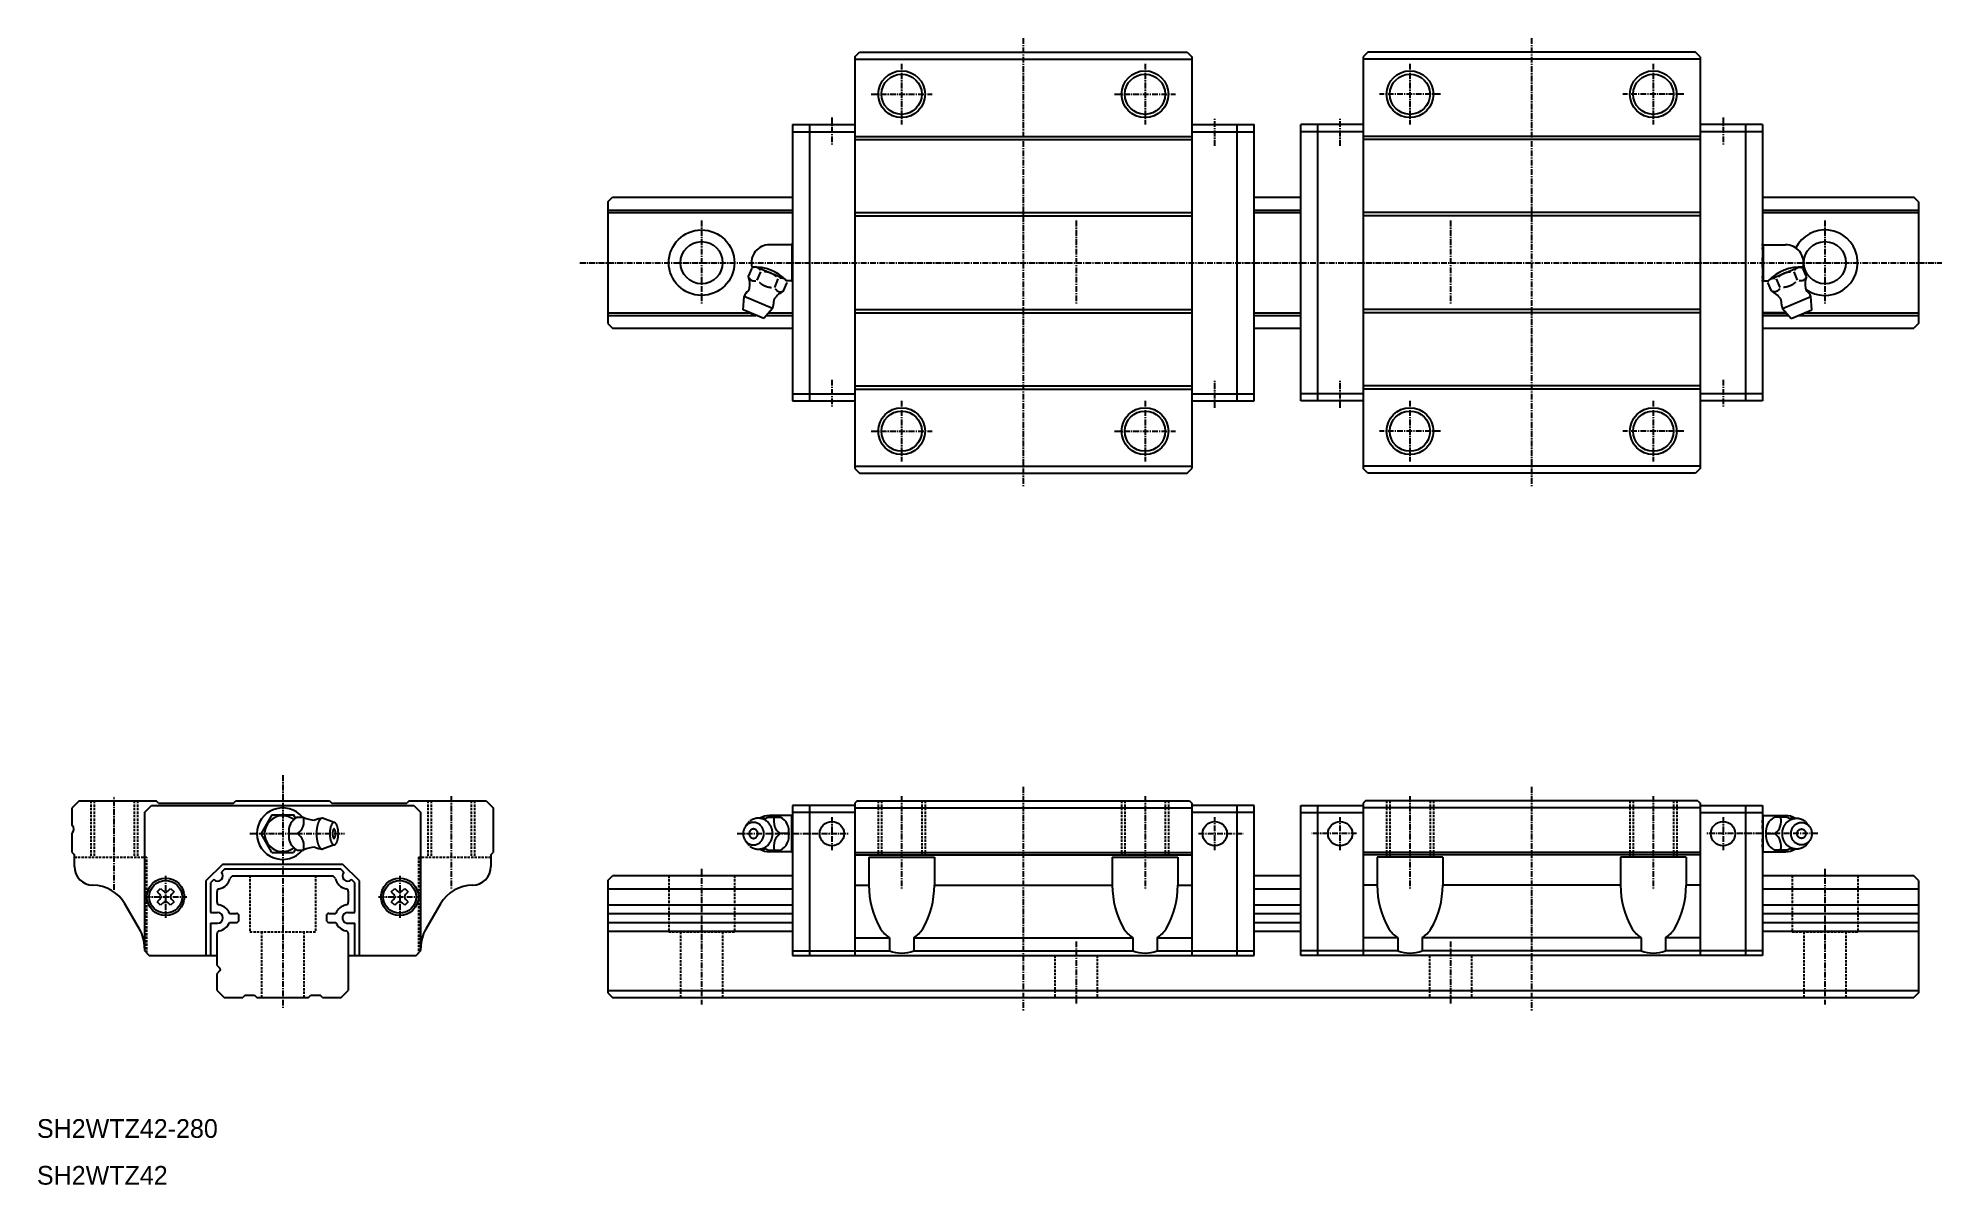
# Model space of a CAD drawing. Extents: x 10 to 417, y 10 to 255.
import ezdxf

# ---------------------------------------------------------------- set-up
doc = ezdxf.new("R2010")
doc.units = 0
doc.linetypes.add('CENTER', pattern=[2, 1.25, -0.25, 0.25, -0.25])
doc.linetypes.add('DASHED', pattern=[0.75, 0.5, -0.25])
doc.layers.get('0').update_dxf_attribs({"linetype": 'CONTINUOUS'})
doc.layers.add('CENTER', color=1, linetype='CENTER')

msp = doc.modelspace()

# ---------------------------------------------------------------- texts
at = {"color": 7, "linetype": 'CONTINUOUS'}
for s, p in [('SH2WTZ42-280', (10, 20)), ('SH2WTZ42', (10, 10))]:
    msp.add_text(s, height=4, dxfattribs=at).set_placement(p)

# ---------------------------------------------------------------- linework, layer by layer
at = {"color": 7, "linetype": 'CONTINUOUS'}
for p, q in [((184.74135, 251), (185.74135, 252)), ((184.74135, 251), (184.74135, 162.99992)), ((184.74135, 250.5), (256.74135, 250.5)), ((185.74135, 252), (255.74131, 252)), ((255.74131, 252), (256.74135, 250.99996)), ((256.74135, 250.99996), (256.74135, 163.00006)), ((294.34143, 252), (293.34139, 250.99996)), ((293.34139, 250.99996), (293.34139, 163.00006)), ((365.34139, 250.5), (293.34139, 250.5)), ((364.34139, 252), (294.34143, 252)), ((365.34139, 251), (364.34139, 252)), ((365.34139, 251), (365.34139, 162.99992)), ((171.44133, 236.5), (175.04134, 236.5)), ((171.44133, 236.5), (171.44133, 177.5)), ((175.04134, 236.5), (184.74135, 236.5)), ((175.04134, 236.49997), (175.04134, 177.50005)), ((256.74135, 236.5), (266.44136, 236.5)), ((266.44136, 236.5), (270.04137, 236.5)), ((266.44136, 177.50005), (266.44136, 236.49997)), ((270.04137, 177.5), (270.04137, 236.5)), ((280.04137, 177.5), (280.04137, 236.5)), ((283.64138, 236.5), (280.04137, 236.5)), ((293.34139, 236.5), (283.64138, 236.5)), ((283.64138, 177.50005), (283.64138, 236.49997)), ((375.0414, 236.5), (365.34139, 236.5)), ((378.64141, 236.5), (375.0414, 236.5)), ((375.0414, 236.49997), (375.0414, 177.50005)), ((378.64141, 236.5), (378.64141, 177.5)), ((171.44133, 235), (175.04134, 235)), ((175.04134, 235), (184.74135, 235)), ((184.74135, 234), (256.74135, 234)), ((184.74135, 233.29999), (256.74135, 233.29999)), ((256.74135, 235), (266.44136, 235)), ((266.44136, 235), (270.04137, 235)), ((283.64138, 235), (280.04137, 235)), ((293.34139, 235), (283.64138, 235)), ((365.34139, 234), (293.34139, 234)), ((365.34139, 233.29999), (293.34139, 233.29999)), ((375.0414, 235), (365.34139, 235)), ((378.64141, 235), (375.0414, 235)), ((132, 219.99999), (133.00001, 220.99998)), ((132, 220), (132, 194)), ((133.00003, 221), (171.44133, 221)), ((270.04137, 221), (280.04137, 221)), ((378.64141, 221), (410.99997, 221)), ((412, 219.99999), (410.99997, 221)), ((412, 220), (412, 194)), ((132, 218.26125), (171.44133, 218.26125)), ((132, 217.71124), (171.44133, 217.71124)), ((184.74135, 217.7), (256.74135, 217.7)), ((184.74135, 217), (256.74135, 217)), ((270.04137, 218.26125), (280.04137, 218.26125)), ((270.04137, 217.71124), (280.04137, 217.71124)), ((365.34139, 217.7), (293.34139, 217.7)), ((365.34139, 217), (293.34139, 217)), ((378.64141, 218.26125), (411.99193, 218.26125)), ((378.64141, 217.71124), (411.86523, 217.71124)), ((171.28455, 210.85), (166.49344, 210.85)), ((171.28457, 210.85), (171.44133, 211.12151)), ((171.28457, 210.85), (171.28457, 203.14999)), ((378.79817, 210.85), (378.64141, 211.12151)), ((378.79817, 210.85), (378.79817, 203.14999)), ((378.79819, 210.85), (383.5893, 210.85)), ((162.04082, 204.06224), (162.7847, 205.85812)), ((169.81175, 203.519), (163.64524, 206.07326)), ((163.91167, 203.2873), (164.65556, 205.08319)), ((167.65338, 201.73743), (168.39726, 203.53332)), ((380.27099, 203.519), (386.4375, 206.07326)), ((382.42936, 201.73743), (381.68548, 203.53332)), ((386.17107, 203.2873), (385.42718, 205.08319)), ((388.04192, 204.06224), (387.29804, 205.85812)), ((160.87569, 196.93772), (161.07745, 199.77661)), ((167.17504, 197.2509), (161.07744, 199.77661)), ((169.52424, 200.9625), (170.26812, 202.75839)), ((171.28455, 203.15), (170.18831, 203.15)), ((171.44133, 202.87848), (171.28457, 203.14999)), ((378.64141, 202.87848), (378.79817, 203.14999)), ((378.79819, 203.15), (379.89443, 203.15)), ((380.5585, 200.9625), (379.81462, 202.75839)), ((382.9077, 197.2509), (389.0053, 199.77661)), ((389.20705, 196.93772), (389.00529, 199.77661)), ((132, 196.28876), (162.38222, 196.28876)), ((132, 195.73875), (163.61332, 195.73875)), ((165.31031, 195.10084), (160.87569, 196.93772)), ((167.17505, 197.2509), (165.31031, 195.10084)), ((165.86357, 195.73875), (171.44133, 195.73875)), ((166.34058, 196.28876), (171.44133, 196.28876)), ((184.74135, 197), (256.74135, 197)), ((184.74135, 196.29999), (256.74135, 196.29999)), ((270.04137, 196.28876), (280.04137, 196.28876)), ((270.04137, 195.73875), (280.04137, 195.73875)), ((365.34139, 197), (293.34139, 197)), ((365.34139, 196.29999), (293.34139, 196.29999)), ((383.74216, 196.28876), (378.64141, 196.28876)), ((378.64141, 196.28876), (383.74215, 196.28876)), ((384.21917, 195.73875), (378.64141, 195.73875)), ((378.64141, 195.73875), (384.21917, 195.73875)), ((382.90769, 197.2509), (384.77243, 195.10084)), ((384.77243, 195.10084), (389.20705, 196.93772)), ((386.31248, 195.73875), (412, 195.73875)), ((387.64032, 196.28876), (412, 196.28876)), ((132.00001, 194.00001), (133.00001, 193.00001)), ((133.00003, 193), (171.44133, 193)), ((270.04137, 193), (280.04137, 193)), ((378.64141, 193), (410.99998, 193)), ((411.99999, 194.00001), (410.99998, 193)), ((171.44133, 179), (175.04134, 179)), ((175.04134, 179), (184.74135, 179)), ((184.74135, 180.7), (256.74135, 180.7)), ((184.74135, 180), (256.74135, 180)), ((256.74135, 179), (266.44136, 179)), ((266.44136, 179), (270.04137, 179)), ((283.64138, 179), (280.04137, 179)), ((293.34139, 179), (283.64138, 179)), ((365.34139, 180.7), (293.34139, 180.7)), ((365.34139, 180), (293.34139, 180)), ((375.0414, 179), (365.34139, 179)), ((378.64141, 179), (375.0414, 179)), ((171.44133, 177.5), (175.04134, 177.5)), ((175.04134, 177.5), (184.74135, 177.5)), ((256.74135, 177.5), (266.44136, 177.5)), ((266.44136, 177.5), (270.04137, 177.5)), ((283.64138, 177.5), (280.04137, 177.5)), ((293.34139, 177.5), (283.64138, 177.5)), ((375.0414, 177.5), (365.34139, 177.5)), ((378.64141, 177.5), (375.0414, 177.5)), ((184.74135, 163.5), (256.74135, 163.5)), ((184.74135, 162.99992), (185.74127, 162)), ((255.74129, 162), (256.74135, 163.00006)), ((365.34139, 163.5), (293.34139, 163.5)), ((294.34145, 162), (293.34139, 163.00006)), ((365.34139, 162.99992), (364.34147, 162)), ((185.74127, 162), (255.74129, 162)), ((364.34147, 162), (294.34145, 162)), ((19, 92.00002), (17.5, 90.50002)), ((17.5, 86.78816), (17.5, 90.50002)), ((19, 92.00002), (35.5, 92.00002)), ((33, 89.5), (33, 60)), ((33.00004, 89.50001), (34.50004, 91)), ((34.50002, 91), (90.49995, 91)), ((36.00004, 91.5), (35.50004, 92)), ((36.00002, 91.50002), (52.00002, 91.50002)), ((52.00004, 91.5), (52.50003, 92)), ((52.50005, 92.00002), (72.5, 92.00002)), ((72.50001, 92.00001), (73.00001, 91.50001)), ((73, 91.50002), (88.99998, 91.50002)), ((89.5, 92.00002), (89, 91.50002)), ((89.5, 92.00002), (106, 92.00002)), ((90.5, 91), (92.00002, 89.49999)), ((92, 60), (92, 89.5)), ((106, 92.00002), (107.5, 90.50002)), ((107.5, 90.50002), (107.5, 80.99998)), ((175.04134, 91), (171.44133, 91)), ((171.44133, 91), (171.44133, 58.981)), ((175.04134, 89.5), (171.44133, 89.5)), ((175.04134, 91), (175.04134, 58.981)), ((184.74135, 91), (175.04134, 91)), ((184.74135, 89.5), (175.04134, 89.5)), ((185.24135, 91.99999), (184.74135, 91.49999)), ((184.74135, 91.49999), (184.74135, 58.981)), ((184.74135, 90.49999), (256.74136, 90.49999)), ((185.24135, 91.99999), (256.24136, 91.99999)), ((256.24136, 91.99999), (256.74136, 91.49999)), ((256.74136, 91.49999), (256.74136, 58.981)), ((266.44131, 91), (256.74136, 91)), ((266.44131, 89.5), (256.74136, 89.5)), ((270.04136, 91), (266.44131, 91)), ((266.44131, 58.981), (266.44131, 91)), ((270.04136, 89.5), (266.44131, 89.5)), ((270.04136, 58.981), (270.04136, 91)), ((280.04138, 58.981), (280.04138, 91)), ((280.04138, 91), (283.64143, 91)), ((280.04138, 89.5), (283.64143, 89.5)), ((283.64143, 58.981), (283.64143, 91)), ((283.64143, 91), (293.34138, 91)), ((283.64143, 89.5), (293.34138, 89.5)), ((293.84138, 91.99999), (293.34138, 91.49999)), ((293.34138, 91.49999), (293.34138, 58.981)), ((365.34139, 90.49999), (293.34138, 90.49999)), ((364.84139, 91.99999), (293.84138, 91.99999)), ((364.84139, 91.99999), (365.34139, 91.49999)), ((365.34139, 91.49999), (365.34139, 58.981)), ((365.34139, 91), (375.0414, 91)), ((365.34139, 89.5), (375.0414, 89.5)), ((375.0414, 91), (375.0414, 58.981)), ((375.0414, 91), (378.64141, 91)), ((375.0414, 89.5), (378.64141, 89.5)), ((378.64141, 91), (378.64141, 58.981)), ((17.6001, 86.68808), (17.5001, 86.78809)), ((60.19057, 89.00002), (57.88117, 85.00001)), ((60.19058, 89.00003), (62.5, 89.00003)), ((62.5, 89.00003), (64.80942, 89.00003)), ((65.21974, 88.28935), (64.80943, 89.00003)), ((65.64541, 88.5074), (66.92356, 88.5074)), ((73.48072, 87.4), (70.98625, 88.3)), ((162.223, 87.57802), (161.41736, 86.57178)), ((166.14025, 88.5074), (168.8247, 88.5074)), ((171.28455, 88.84999), (166.48924, 88.84999)), ((171.28455, 88.85), (171.37116, 89)), ((171.28455, 81.15001), (171.28455, 88.85)), ((171.44133, 89), (171.37116, 89)), ((378.64141, 89), (378.71158, 89)), ((378.79819, 88.85), (378.71158, 89)), ((378.79819, 81.15001), (378.79819, 88.85)), ((378.79819, 88.84999), (383.5935, 88.84999)), ((383.94249, 88.5074), (381.25804, 88.5074)), ((387.85974, 87.57802), (388.66538, 86.57178)), ((17.5, 81), (17.5, 85.17381)), ((17.60011, 85.2739), (17.5001, 85.17388)), ((60.19057, 81.00001), (57.88117, 85.00002)), ((63.84953, 85), (65.64541, 85)), ((65.23242, 81.73264), (64.80943, 81)), ((65.64541, 81.4926), (66.92356, 81.4926)), ((73.48072, 82.6), (70.98625, 81.7)), ((162.223, 82.42199), (161.41736, 83.42822)), ((166.14025, 81.4926), (168.8247, 81.4926)), ((170.61271, 85), (168.81686, 85)), ((379.47003, 85), (381.26588, 85)), ((383.94249, 81.4926), (381.25804, 81.4926)), ((387.85974, 82.42199), (388.66538, 83.42822)), ((17.5, 81), (18, 80.5)), ((18, 77.98041), (18, 80.5)), ((49.70005, 78.49999), (46.10006, 74.89998)), ((50.11427, 77.5), (49.4203, 76.80602)), ((49.70003, 78.5), (75.29996, 78.5)), ((50.11424, 77.5), (74.88574, 77.5)), ((60.19058, 81), (62.5, 81)), ((62.5, 81), (64.80942, 81)), ((75.57975, 76.80602), (74.88578, 77.5)), ((78.90001, 74.89997), (75.3, 78.49999)), ((107, 80.49998), (107.5, 80.99998)), ((107, 80.49998), (107, 77.98041)), ((171.28455, 81.14999), (166.49344, 81.14999)), ((171.37116, 81.00001), (171.28455, 81.15001)), ((171.44133, 81), (171.37116, 81)), ((184.74135, 80.99999), (256.74136, 80.99999)), ((184.74135, 80.49999), (256.74136, 80.49999)), ((187.74135, 79.98099), (201.74135, 79.98099)), ((187.74135, 79.98099), (187.74135, 73.98099)), ((201.74135, 79.98099), (201.74135, 73.98099)), ((239.74135, 79.98099), (253.74135, 79.98099)), ((239.74135, 79.98099), (239.74135, 73.98099)), ((253.74135, 79.98099), (253.74135, 73.98099)), ((365.34139, 80.99999), (293.34138, 80.99999)), ((365.34139, 80.49999), (293.34138, 80.49999)), ((310.34139, 79.98099), (296.34139, 79.98099)), ((296.34139, 79.98099), (296.34139, 73.98099)), ((310.34139, 79.98099), (310.34139, 73.98099)), ((362.34139, 79.98099), (348.34139, 79.98099)), ((348.34139, 79.98099), (348.34139, 73.98099)), ((362.34139, 79.98099), (362.34139, 73.98099)), ((378.64141, 81), (378.71158, 81)), ((378.71158, 81.00001), (378.79819, 81.15001)), ((378.79819, 81.14999), (383.5893, 81.14999)), ((35.69124, 72.5661), (36.43394, 73.30881)), ((36.43391, 73.3088), (37.00504, 72.73768)), ((37.99499, 72.73767), (38.56612, 73.30879)), ((38.56614, 73.30881), (39.30884, 72.5661)), ((46.10001, 74.89998), (46.10001, 59)), ((47.10001, 74.48575), (47.10001, 68.15001)), ((47.79402, 75.17974), (47.10004, 74.48575)), ((51.78877, 75.99999), (51.23877, 75.45)), ((51.78876, 76), (73.21126, 76)), ((73.76127, 75.45001), (73.21127, 76.00001)), ((77.90002, 74.48575), (77.20603, 75.17974)), ((77.90001, 68.15001), (77.90001, 74.48575)), ((78.89999, 59), (78.89999, 74.89998)), ((85.69124, 72.5661), (86.43394, 73.30881)), ((86.43392, 73.3088), (87.00505, 72.73767)), ((87.99498, 72.73767), (88.56611, 73.3088)), ((88.56613, 73.30881), (89.30882, 72.56612)), ((132, 75), (132, 51)), ((132.00001, 75), (133.00003, 76)), ((171.44133, 76), (133.00003, 76)), ((184.74135, 73.98099), (187.74135, 73.98099)), ((201.74135, 73.98099), (239.74135, 73.98099)), ((253.74135, 73.98099), (256.74136, 73.98099)), ((280.04138, 76), (270.04136, 76)), ((296.34139, 73.98099), (293.34138, 73.98099)), ((348.34139, 73.98099), (310.34139, 73.98099)), ((365.34139, 73.98099), (362.34139, 73.98099)), ((410.99997, 76), (378.64141, 76)), ((411.99999, 75), (410.99997, 76)), ((412, 75), (412, 51)), ((31.92824, 64.57911), (28.80948, 69.98097)), ((35.69121, 72.5661), (36.26234, 71.99498)), ((36.26235, 71.00502), (35.69122, 70.4339)), ((36.43394, 69.69121), (35.69124, 70.43391)), ((37.00504, 70.26233), (36.43391, 69.69121)), ((38.56611, 69.6912), (37.99498, 70.26233)), ((39.30883, 70.4339), (38.56614, 69.69121)), ((38.73768, 71.99498), (39.30881, 72.5661)), ((39.30881, 70.43391), (38.73768, 71.00503)), ((48.5, 70.34673), (48.5, 72.65326)), ((76.5, 72.65326), (76.5, 70.34673)), ((85.69122, 72.5661), (86.26235, 71.99497)), ((86.26233, 71.00503), (85.69122, 70.43391)), ((86.43394, 69.69121), (85.69123, 70.43391)), ((87.00504, 70.26233), (86.43392, 69.69121)), ((88.56612, 69.6912), (87.99499, 70.26233)), ((89.30882, 70.43391), (88.56611, 69.69121)), ((88.73768, 71.99497), (89.30881, 72.5661)), ((89.30882, 70.4339), (88.73769, 71.00503)), ((96.1906, 69.98098), (93.07182, 64.5791)), ((132, 73.18713), (171.44133, 73.18713)), ((132, 69.81284), (171.44133, 69.81284)), ((270.04136, 73.18713), (280.04138, 73.18713)), ((270.04136, 69.81284), (280.04138, 69.81284)), ((378.64141, 73.18713), (412, 73.18713)), ((378.64141, 69.81284), (412, 69.81284)), ((47.10001, 68.15001), (48.60001, 68.15001)), ((47.10001, 65.85001), (47.10001, 59)), ((47.10001, 65.85001), (48.60001, 65.85001)), ((51.11923, 67.95), (52.65001, 67.95)), ((51.11923, 66.04999), (52.65001, 66.04999)), ((53.15001, 66.54999), (53.15001, 67.45)), ((71.85001, 67.45), (71.85001, 66.54999)), ((72.35001, 67.95), (73.88078, 67.95)), ((72.35001, 66.04999), (73.88078, 66.04999)), ((76.40001, 68.15001), (77.90001, 68.15001)), ((76.40001, 65.85001), (77.90001, 65.85001)), ((77.90001, 59), (77.90001, 65.85001)), ((132, 67.95), (171.44133, 67.95)), ((132, 66.04999), (171.44133, 66.04999)), ((270.04136, 67.95), (280.04138, 67.95)), ((270.04136, 66.04999), (280.04138, 66.04999)), ((378.64141, 67.95), (412, 67.95)), ((378.64141, 66.04999), (412, 66.04999)), ((48.5, 56.845), (48.5, 63.65327)), ((76.5, 63.65327), (76.5, 51.50002)), ((132, 64.18715), (171.44133, 64.18715)), ((184.74135, 62.72267), (192.14325, 62.72267)), ((192.14325, 62.72269), (192.14325, 59.981)), ((197.33943, 62.72269), (197.33943, 59.981)), ((197.33943, 62.72267), (244.14325, 62.72267)), ((244.14325, 62.72269), (244.14325, 59.981)), ((249.33943, 62.72269), (249.33943, 59.981)), ((249.33943, 62.72267), (256.74136, 62.72267)), ((270.04136, 64.18715), (280.04138, 64.18715)), ((300.74331, 62.72267), (293.34138, 62.72267)), ((300.74331, 62.72269), (300.74331, 59.981)), ((305.93949, 62.72269), (305.93949, 59.981)), ((352.74331, 62.72267), (305.93949, 62.72267)), ((352.74331, 62.72269), (352.74331, 59.981)), ((357.93949, 62.72269), (357.93949, 59.981)), ((365.34139, 62.72267), (357.93949, 62.72267)), ((378.64141, 64.18715), (412, 64.18715)), ((33.00003, 60.00001), (34.00005, 59)), ((34.00005, 59), (48.5, 59)), ((76.5, 59), (90.99998, 59)), ((90.99999, 59.00002), (92.00001, 60.00003)), ((171.44133, 59.981), (175.04134, 59.981)), ((171.44133, 58.981), (175.04134, 58.981)), ((175.04134, 59.981), (184.74135, 59.981)), ((175.04134, 58.981), (184.74135, 58.981)), ((184.74135, 59.981), (192.14325, 59.981)), ((184.74135, 58.981), (256.74136, 58.981)), ((197.33943, 59.981), (244.14325, 59.981)), ((249.33943, 59.981), (256.74136, 59.981)), ((256.74136, 59.981), (266.44131, 59.981)), ((256.74136, 58.981), (266.44131, 58.981)), ((266.44131, 59.981), (270.04136, 59.981)), ((266.44131, 58.981), (270.04136, 58.981)), ((283.64143, 59.981), (280.04138, 59.981)), ((283.64143, 58.981), (280.04138, 58.981)), ((293.34138, 59.981), (283.64143, 59.981)), ((293.34138, 58.981), (283.64143, 58.981)), ((300.74331, 59.981), (293.34138, 59.981)), ((365.34139, 58.981), (293.34138, 58.981)), ((352.74331, 59.981), (305.93949, 59.981)), ((365.34139, 59.981), (357.93949, 59.981)), ((375.0414, 59.981), (365.34139, 59.981)), ((375.0414, 58.981), (365.34139, 58.981)), ((378.64141, 59.981), (375.0414, 59.981)), ((378.64141, 58.981), (375.0414, 58.981)), ((48.5, 51.50002), (48.5, 55.155)), ((48.50002, 56.84498), (49.09751, 56.24749)), ((49.09752, 55.75251), (48.50002, 55.15501)), ((48.50003, 51.50002), (50.00003, 50.00002)), ((50, 50), (54, 50)), ((54.50005, 50.50002), (54.00005, 50.00002)), ((54.5, 50.5), (56.5, 50.5)), ((56.50003, 50.50001), (57.00003, 50.00001)), ((57.00002, 50), (68, 50)), ((68.00003, 50), (68.50003, 50.5)), ((68.5, 50.5), (70.5, 50.5)), ((71.00002, 50.00002), (70.50002, 50.50002)), ((71, 50), (75, 50)), ((75.00001, 50), (76.50001, 51.5)), ((132, 51.50002), (412, 51.50002)), ((132, 51.00001), (133, 50.00001)), ((133, 50), (410.99999, 50)), ((412, 51.00001), (410.99999, 50))]:
    msp.add_line(p, q, dxfattribs=at)
at = {"color": 3, "linetype": 'DASHED'}
for p, q in [((21.5, 92.00002), (21.5, 79.98099)), ((22.2, 92.00002), (22.2, 79.98099)), ((30.8, 92.00002), (30.8, 79.98099)), ((31.5, 92.00002), (31.5, 79.98099)), ((93.5, 92.00002), (93.5, 79.98099)), ((94.2, 92.00002), (94.2, 79.98099)), ((102.8, 92.00002), (102.8, 79.98099)), ((103.5, 92.00002), (103.5, 79.98099)), ((189.74135, 91.99999), (189.74135, 79.98099)), ((190.44135, 91.99999), (190.44135, 79.98099)), ((199.04135, 91.99999), (199.04135, 79.98099)), ((199.74135, 91.99999), (199.74135, 79.98099)), ((241.74135, 91.99999), (241.74135, 79.98099)), ((242.44135, 91.99999), (242.44135, 79.98099)), ((251.04135, 91.99999), (251.04135, 79.98099)), ((251.74135, 91.99999), (251.74135, 79.98099)), ((298.34139, 91.99999), (298.34139, 79.98099)), ((299.04139, 91.99999), (299.04139, 79.98099)), ((307.64139, 91.99999), (307.64139, 79.98099)), ((308.34139, 91.99999), (308.34139, 79.98099)), ((350.34139, 91.99999), (350.34139, 79.98099)), ((351.04139, 91.99999), (351.04139, 79.98099)), ((359.64139, 91.99999), (359.64139, 79.98099)), ((360.34139, 91.99999), (360.34139, 79.98099)), ((18, 79.98099), (33.5, 79.98099)), ((33.5, 59.50002), (33.5, 79.98099)), ((91.5, 79.98099), (91.5, 59.50002)), ((91.5, 79.98099), (107, 79.98099)), ((55.5, 76), (55.5, 64)), ((69.5, 76), (69.5, 64)), ((145, 76), (145, 64)), ((159, 76), (159, 64)), ((385, 76), (385, 64)), ((399, 76), (399, 64)), ((55.5, 64), (69.5, 64)), ((58, 64), (58, 50)), ((67, 64), (67, 50)), ((145, 64), (159, 64)), ((147.5, 64), (147.5, 50)), ((156.5, 64), (156.5, 50)), ((385, 64), (399, 64)), ((387.5, 64), (387.5, 50)), ((396.5, 64), (396.5, 50)), ((227.5, 58.981), (227.5, 50)), ((236.5, 58.981), (236.5, 50)), ((307.5, 58.981), (307.5, 50)), ((316.5, 58.981), (316.5, 50))]:
    msp.add_line(p, q, dxfattribs=at)
at = {"color": 7, "linetype": 'CONTINUOUS'}
for points in [[(162.179, 203.739, 0), (162.186, 203.727, 0), (162.193, 203.715, 0), (162.2, 203.703, 0), (162.207, 203.691, 0), (162.214, 203.68, 0), (162.221, 203.668, 0), (162.229, 203.656, 0), (162.236, 203.645, 0), (162.244, 203.634, 0), (162.251, 203.623, 0), (162.259, 203.611, 0), (162.267, 203.6, 0), (162.275, 203.589, 0), (162.283, 203.579, 0), (162.291, 203.568, 0), (162.299, 203.557, 0), (162.307, 203.547, 0), (162.315, 203.537, 0), (162.324, 203.526, 0), (162.332, 203.516, 0), (162.341, 203.506, 0), (162.349, 203.496, 0), (162.358, 203.486, 0), (162.367, 203.477, 0), (162.375, 203.467, 0), (162.384, 203.458, 0), (162.393, 203.448, 0), (162.402, 203.439, 0), (162.411, 203.43, 0), (162.421, 203.421, 0), (162.43, 203.412, 0), (162.439, 203.403, 0), (162.449, 203.395, 0), (162.458, 203.386, 0), (162.468, 203.378, 0), (162.477, 203.369, 0), (162.487, 203.361, 0), (162.497, 203.353, 0), (162.507, 203.345, 0), (162.517, 203.337, 0), (162.527, 203.33, 0), (162.537, 203.322, 0), (162.547, 203.315, 0), (162.557, 203.307, 0), (162.567, 203.3, 0), (162.578, 203.293, 0), (162.588, 203.286, 0), (162.599, 203.279, 0), (162.609, 203.272, 0), (162.62, 203.266, 0), (162.63, 203.259, 0), (162.641, 203.253, 0), (162.652, 203.247, 0), (162.663, 203.241, 0), (162.674, 203.235, 0), (162.684, 203.229, 0), (162.695, 203.223, 0), (162.707, 203.218, 0), (162.718, 203.212, 0), (162.729, 203.207, 0), (162.74, 203.202, 0), (162.751, 203.197, 0), (162.763, 203.192, 0), (162.774, 203.187, 0), (162.786, 203.182, 0), (162.797, 203.178, 0), (162.809, 203.173, 0), (162.82, 203.169, 0), (162.832, 203.165, 0), (162.844, 203.161, 0), (162.855, 203.157, 0), (162.867, 203.153, 0), (162.879, 203.15, 0), (162.891, 203.146, 0), (162.903, 203.143, 0), (162.915, 203.14, 0), (162.927, 203.136, 0), (162.939, 203.133, 0), (162.951, 203.131, 0), (162.964, 203.128, 0), (162.976, 203.125, 0), (162.988, 203.123, 0), (163, 203.121, 0), (163.013, 203.119, 0), (163.025, 203.116, 0), (163.038, 203.115, 0), (163.05, 203.113, 0), (163.063, 203.111, 0), (163.075, 203.11, 0), (163.088, 203.108, 0), (163.1, 203.107, 0), (163.113, 203.106, 0), (163.126, 203.105, 0), (163.138, 203.104, 0), (163.151, 203.104, 0), (163.164, 203.103, 0), (163.177, 203.103, 0), (163.19, 203.102, 0), (163.202, 203.102, 0), (163.215, 203.102, 0), (163.228, 203.102, 0), (163.241, 203.103, 0), (163.254, 203.103, 0), (163.267, 203.104, 0), (163.28, 203.104, 0), (163.293, 203.105, 0), (163.306, 203.106, 0), (163.32, 203.107, 0), (163.333, 203.108, 0), (163.346, 203.11, 0), (163.359, 203.111, 0), (163.372, 203.113, 0), (163.386, 203.114, 0), (163.399, 203.116, 0), (163.412, 203.118, 0), (163.425, 203.121, 0), (163.439, 203.123, 0), (163.452, 203.125, 0), (163.465, 203.128, 0), (163.479, 203.13, 0), (163.492, 203.133, 0), (163.505, 203.136, 0), (163.519, 203.139, 0), (163.532, 203.143, 0), (163.545, 203.146, 0), (163.559, 203.149, 0), (163.572, 203.153, 0), (163.586, 203.157, 0)], [(164.517, 205.406, 0), (164.511, 205.418, 0), (164.504, 205.43, 0), (164.497, 205.442, 0), (164.489, 205.454, 0), (164.482, 205.466, 0), (164.475, 205.477, 0), (164.468, 205.489, 0), (164.46, 205.5, 0), (164.453, 205.512, 0), (164.445, 205.523, 0), (164.437, 205.534, 0), (164.43, 205.545, 0), (164.422, 205.556, 0), (164.414, 205.567, 0), (164.406, 205.577, 0), (164.398, 205.588, 0), (164.389, 205.599, 0), (164.381, 205.609, 0), (164.373, 205.619, 0), (164.364, 205.629, 0), (164.356, 205.639, 0), (164.347, 205.649, 0), (164.339, 205.659, 0), (164.33, 205.669, 0), (164.321, 205.678, 0), (164.312, 205.688, 0), (164.303, 205.697, 0), (164.294, 205.706, 0), (164.285, 205.716, 0), (164.276, 205.725, 0), (164.266, 205.733, 0), (164.257, 205.742, 0), (164.248, 205.751, 0), (164.238, 205.759, 0), (164.229, 205.768, 0), (164.219, 205.776, 0), (164.209, 205.784, 0), (164.199, 205.792, 0), (164.19, 205.8, 0), (164.18, 205.808, 0), (164.17, 205.816, 0), (164.16, 205.823, 0), (164.149, 205.831, 0), (164.139, 205.838, 0), (164.129, 205.845, 0), (164.119, 205.853, 0), (164.108, 205.859, 0), (164.098, 205.866, 0), (164.087, 205.873, 0), (164.077, 205.88, 0), (164.066, 205.886, 0), (164.055, 205.892, 0), (164.045, 205.899, 0), (164.034, 205.905, 0), (164.023, 205.911, 0), (164.012, 205.917, 0), (164.001, 205.922, 0), (163.99, 205.928, 0), (163.979, 205.933, 0), (163.968, 205.939, 0), (163.956, 205.944, 0), (163.945, 205.949, 0), (163.934, 205.954, 0), (163.922, 205.959, 0), (163.911, 205.963, 0), (163.899, 205.968, 0), (163.888, 205.972, 0), (163.876, 205.976, 0), (163.864, 205.981, 0), (163.853, 205.985, 0), (163.841, 205.988, 0), (163.829, 205.992, 0), (163.817, 205.996, 0), (163.805, 205.999, 0), (163.793, 206.003, 0), (163.781, 206.006, 0), (163.769, 206.009, 0), (163.757, 206.012, 0), (163.745, 206.015, 0), (163.733, 206.017, 0), (163.721, 206.02, 0), (163.708, 206.022, 0), (163.696, 206.025, 0), (163.684, 206.027, 0), (163.671, 206.029, 0), (163.659, 206.031, 0), (163.646, 206.033, 0), (163.634, 206.034, 0), (163.621, 206.036, 0), (163.609, 206.037, 0), (163.596, 206.038, 0), (163.583, 206.039, 0), (163.571, 206.04, 0), (163.558, 206.041, 0), (163.545, 206.042, 0), (163.532, 206.042, 0), (163.52, 206.043, 0), (163.507, 206.043, 0), (163.494, 206.043, 0), (163.481, 206.043, 0), (163.468, 206.043, 0), (163.455, 206.043, 0), (163.442, 206.042, 0), (163.429, 206.042, 0), (163.416, 206.041, 0), (163.403, 206.04, 0), (163.39, 206.039, 0), (163.377, 206.038, 0), (163.364, 206.037, 0), (163.35, 206.036, 0), (163.337, 206.034, 0), (163.324, 206.033, 0), (163.311, 206.031, 0), (163.298, 206.029, 0), (163.284, 206.027, 0), (163.271, 206.025, 0), (163.258, 206.023, 0), (163.244, 206.02, 0), (163.231, 206.018, 0), (163.218, 206.015, 0), (163.204, 206.012, 0), (163.191, 206.009, 0), (163.178, 206.006, 0), (163.164, 206.003, 0), (163.151, 206, 0), (163.138, 205.996, 0), (163.124, 205.992, 0), (163.111, 205.989, 0)], [(167.923, 204.035, 0), (167.906, 204.05, 0), (167.889, 204.065, 0), (167.872, 204.08, 0), (167.855, 204.095, 0), (167.838, 204.11, 0), (167.821, 204.124, 0), (167.803, 204.139, 0), (167.786, 204.153, 0), (167.769, 204.168, 0), (167.751, 204.182, 0), (167.734, 204.196, 0), (167.716, 204.21, 0), (167.699, 204.224, 0), (167.681, 204.238, 0), (167.663, 204.252, 0), (167.646, 204.266, 0), (167.628, 204.279, 0), (167.61, 204.293, 0), (167.592, 204.306, 0), (167.574, 204.319, 0), (167.556, 204.333, 0), (167.538, 204.346, 0), (167.52, 204.359, 0), (167.501, 204.371, 0), (167.483, 204.384, 0), (167.465, 204.397, 0), (167.446, 204.409, 0), (167.428, 204.422, 0), (167.409, 204.434, 0), (167.391, 204.446, 0), (167.372, 204.458, 0), (167.354, 204.47, 0), (167.335, 204.482, 0), (167.316, 204.494, 0), (167.297, 204.506, 0), (167.278, 204.517, 0), (167.259, 204.529, 0), (167.24, 204.54, 0), (167.221, 204.551, 0), (167.202, 204.562, 0), (167.183, 204.573, 0), (167.164, 204.584, 0), (167.145, 204.595, 0), (167.125, 204.606, 0), (167.106, 204.616, 0), (167.087, 204.627, 0), (167.067, 204.637, 0), (167.048, 204.647, 0), (167.028, 204.657, 0), (167.008, 204.667, 0), (166.989, 204.677, 0), (166.969, 204.687, 0), (166.949, 204.697, 0), (166.929, 204.706, 0), (166.909, 204.716, 0), (166.89, 204.725, 0), (166.87, 204.734, 0), (166.85, 204.744, 0), (166.83, 204.753, 0), (166.809, 204.762, 0), (166.789, 204.77, 0), (166.769, 204.779, 0), (166.749, 204.788, 0), (166.728, 204.796, 0), (166.708, 204.804, 0), (166.688, 204.813, 0), (166.667, 204.821, 0), (166.647, 204.829, 0), (166.626, 204.837, 0), (166.606, 204.845, 0), (166.585, 204.852, 0), (166.564, 204.86, 0), (166.544, 204.867, 0), (166.523, 204.875, 0), (166.502, 204.882, 0), (166.481, 204.889, 0), (166.461, 204.896, 0), (166.44, 204.903, 0), (166.419, 204.91, 0), (166.398, 204.916, 0), (166.377, 204.923, 0), (166.355, 204.929, 0), (166.334, 204.936, 0), (166.313, 204.942, 0), (166.292, 204.948, 0), (166.271, 204.954, 0), (166.249, 204.96, 0), (166.228, 204.966, 0), (166.207, 204.971, 0), (166.185, 204.977, 0), (166.164, 204.982, 0), (166.142, 204.988, 0), (166.121, 204.993, 0), (166.099, 204.998, 0), (166.078, 205.003, 0), (166.056, 205.008, 0), (166.034, 205.012, 0), (166.013, 205.017, 0), (165.991, 205.022, 0), (165.969, 205.026, 0), (165.947, 205.03, 0), (165.925, 205.034, 0), (165.904, 205.038, 0), (165.882, 205.042, 0), (165.86, 205.046, 0), (165.838, 205.05, 0), (165.816, 205.053, 0), (165.794, 205.057, 0), (165.771, 205.06, 0), (165.749, 205.064, 0), (165.727, 205.067, 0), (165.705, 205.07, 0), (165.683, 205.073, 0), (165.66, 205.075, 0), (165.638, 205.078, 0), (165.616, 205.081, 0), (165.593, 205.083, 0), (165.571, 205.085, 0), (165.549, 205.088, 0), (165.526, 205.09, 0), (165.504, 205.092, 0), (165.481, 205.093, 0), (165.459, 205.095, 0), (165.436, 205.097, 0), (165.413, 205.098, 0), (165.391, 205.1, 0), (165.368, 205.101, 0), (165.345, 205.102, 0)], [(170.13, 203.081, 0), (170.123, 203.093, 0), (170.116, 203.105, 0), (170.109, 203.117, 0), (170.102, 203.129, 0), (170.095, 203.141, 0), (170.088, 203.153, 0), (170.08, 203.164, 0), (170.073, 203.176, 0), (170.065, 203.187, 0), (170.058, 203.198, 0), (170.05, 203.209, 0), (170.042, 203.22, 0), (170.034, 203.231, 0), (170.026, 203.242, 0), (170.018, 203.253, 0), (170.01, 203.263, 0), (170.002, 203.274, 0), (169.994, 203.284, 0), (169.985, 203.294, 0), (169.977, 203.304, 0), (169.968, 203.315, 0), (169.96, 203.324, 0), (169.951, 203.334, 0), (169.942, 203.344, 0), (169.934, 203.354, 0), (169.925, 203.363, 0), (169.916, 203.372, 0), (169.907, 203.382, 0), (169.897, 203.391, 0), (169.888, 203.4, 0), (169.879, 203.409, 0), (169.87, 203.417, 0), (169.86, 203.426, 0), (169.851, 203.435, 0), (169.841, 203.443, 0), (169.831, 203.451, 0), (169.822, 203.46, 0), (169.812, 203.468, 0), (169.802, 203.476, 0), (169.792, 203.483, 0), (169.782, 203.491, 0), (169.772, 203.499, 0), (169.762, 203.506, 0), (169.752, 203.513, 0), (169.742, 203.521, 0), (169.731, 203.528, 0), (169.721, 203.535, 0), (169.71, 203.542, 0), (169.7, 203.548, 0), (169.689, 203.555, 0), (169.679, 203.561, 0), (169.668, 203.568, 0), (169.657, 203.574, 0), (169.646, 203.58, 0), (169.635, 203.586, 0), (169.624, 203.592, 0), (169.613, 203.597, 0), (169.602, 203.603, 0), (169.591, 203.608, 0), (169.58, 203.614, 0), (169.569, 203.619, 0), (169.558, 203.624, 0), (169.546, 203.629, 0), (169.535, 203.634, 0), (169.523, 203.638, 0), (169.512, 203.643, 0), (169.5, 203.647, 0), (169.489, 203.652, 0), (169.477, 203.656, 0), (169.465, 203.66, 0), (169.453, 203.664, 0), (169.442, 203.667, 0), (169.43, 203.671, 0), (169.418, 203.675, 0), (169.406, 203.678, 0), (169.394, 203.681, 0), (169.382, 203.684, 0), (169.37, 203.687, 0), (169.358, 203.69, 0), (169.345, 203.693, 0), (169.333, 203.695, 0), (169.321, 203.698, 0), (169.309, 203.7, 0), (169.296, 203.702, 0), (169.284, 203.704, 0), (169.271, 203.706, 0), (169.259, 203.708, 0), (169.246, 203.709, 0), (169.234, 203.711, 0), (169.221, 203.712, 0), (169.209, 203.713, 0), (169.196, 203.715, 0), (169.183, 203.716, 0), (169.171, 203.716, 0), (169.158, 203.717, 0), (169.145, 203.718, 0), (169.132, 203.718, 0), (169.119, 203.718, 0), (169.106, 203.718, 0), (169.094, 203.718, 0), (169.081, 203.718, 0), (169.068, 203.718, 0), (169.055, 203.718, 0), (169.042, 203.717, 0), (169.029, 203.716, 0), (169.016, 203.716, 0), (169.002, 203.715, 0), (168.989, 203.714, 0), (168.976, 203.712, 0), (168.963, 203.711, 0), (168.95, 203.71, 0), (168.937, 203.708, 0), (168.923, 203.706, 0), (168.91, 203.704, 0), (168.897, 203.702, 0), (168.884, 203.7, 0), (168.87, 203.698, 0), (168.857, 203.695, 0), (168.844, 203.693, 0), (168.83, 203.69, 0), (168.817, 203.687, 0), (168.804, 203.684, 0), (168.79, 203.681, 0), (168.777, 203.678, 0), (168.764, 203.675, 0), (168.75, 203.671, 0), (168.737, 203.668, 0), (168.723, 203.664, 0)], [(379.95274, 203.081, 0), (379.95974, 203.093, 0), (379.96674, 203.105, 0), (379.97374, 203.117, 0), (379.98074, 203.129, 0), (379.98774, 203.141, 0), (379.99474, 203.153, 0), (380.00274, 203.164, 0), (380.00974, 203.176, 0), (380.01774, 203.187, 0), (380.02474, 203.198, 0), (380.03274, 203.209, 0), (380.04074, 203.22, 0), (380.04874, 203.231, 0), (380.05674, 203.242, 0), (380.06474, 203.253, 0), (380.07274, 203.263, 0), (380.08074, 203.274, 0), (380.08874, 203.284, 0), (380.09774, 203.294, 0), (380.10574, 203.304, 0), (380.11474, 203.315, 0), (380.12274, 203.324, 0), (380.13174, 203.334, 0), (380.14074, 203.344, 0), (380.14874, 203.354, 0), (380.15774, 203.363, 0), (380.16674, 203.372, 0), (380.17574, 203.382, 0), (380.18574, 203.391, 0), (380.19474, 203.4, 0), (380.20374, 203.409, 0), (380.21274, 203.417, 0), (380.22274, 203.426, 0), (380.23174, 203.435, 0), (380.24174, 203.443, 0), (380.25174, 203.451, 0), (380.26074, 203.46, 0), (380.27074, 203.468, 0), (380.28074, 203.476, 0), (380.29074, 203.483, 0), (380.30074, 203.491, 0), (380.31074, 203.499, 0), (380.32074, 203.506, 0), (380.33074, 203.513, 0), (380.34074, 203.521, 0), (380.35174, 203.528, 0), (380.36174, 203.535, 0), (380.37274, 203.542, 0), (380.38274, 203.548, 0), (380.39374, 203.555, 0), (380.40374, 203.561, 0), (380.41474, 203.568, 0), (380.42574, 203.574, 0), (380.43674, 203.58, 0), (380.44774, 203.586, 0), (380.45874, 203.592, 0), (380.46974, 203.597, 0), (380.48074, 203.603, 0), (380.49174, 203.608, 0), (380.50274, 203.614, 0), (380.51374, 203.619, 0), (380.52474, 203.624, 0), (380.53674, 203.629, 0), (380.54774, 203.634, 0), (380.55974, 203.638, 0), (380.57074, 203.643, 0), (380.58274, 203.647, 0), (380.59374, 203.652, 0), (380.60574, 203.656, 0), (380.61774, 203.66, 0), (380.62974, 203.664, 0), (380.64074, 203.667, 0), (380.65274, 203.671, 0), (380.66474, 203.675, 0), (380.67674, 203.678, 0), (380.68874, 203.681, 0), (380.70074, 203.684, 0), (380.71274, 203.687, 0), (380.72474, 203.69, 0), (380.73774, 203.693, 0), (380.74974, 203.695, 0), (380.76174, 203.698, 0), (380.77374, 203.7, 0), (380.78674, 203.702, 0), (380.79874, 203.704, 0), (380.81174, 203.706, 0), (380.82374, 203.708, 0), (380.83674, 203.709, 0), (380.84874, 203.711, 0), (380.86174, 203.712, 0), (380.87374, 203.713, 0), (380.88674, 203.715, 0), (380.89974, 203.716, 0), (380.91174, 203.716, 0), (380.92474, 203.717, 0), (380.93774, 203.718, 0), (380.95074, 203.718, 0), (380.96374, 203.718, 0), (380.97674, 203.718, 0), (380.98874, 203.718, 0), (381.00174, 203.718, 0), (381.01474, 203.718, 0), (381.02774, 203.718, 0), (381.04074, 203.717, 0), (381.05374, 203.716, 0), (381.06674, 203.716, 0), (381.08074, 203.715, 0), (381.09374, 203.714, 0), (381.10674, 203.712, 0), (381.11974, 203.711, 0), (381.13274, 203.71, 0), (381.14574, 203.708, 0), (381.15974, 203.706, 0), (381.17274, 203.704, 0), (381.18574, 203.702, 0), (381.19874, 203.7, 0), (381.21274, 203.698, 0), (381.22574, 203.695, 0), (381.23874, 203.693, 0), (381.25274, 203.69, 0), (381.26574, 203.687, 0), (381.27874, 203.684, 0), (381.29274, 203.681, 0), (381.30574, 203.678, 0), (381.31874, 203.675, 0), (381.33274, 203.671, 0), (381.34574, 203.668, 0), (381.35974, 203.664, 0)], [(382.15974, 204.035, 0), (382.17674, 204.05, 0), (382.19374, 204.065, 0), (382.21074, 204.08, 0), (382.22774, 204.095, 0), (382.24474, 204.11, 0), (382.26174, 204.124, 0), (382.27974, 204.139, 0), (382.29674, 204.153, 0), (382.31374, 204.168, 0), (382.33174, 204.182, 0), (382.34874, 204.196, 0), (382.36674, 204.21, 0), (382.38374, 204.224, 0), (382.40174, 204.238, 0), (382.41974, 204.252, 0), (382.43674, 204.266, 0), (382.45474, 204.279, 0), (382.47274, 204.293, 0), (382.49074, 204.306, 0), (382.50874, 204.319, 0), (382.52674, 204.333, 0), (382.54474, 204.346, 0), (382.56274, 204.359, 0), (382.58174, 204.371, 0), (382.59974, 204.384, 0), (382.61774, 204.397, 0), (382.63674, 204.409, 0), (382.65474, 204.422, 0), (382.67374, 204.434, 0), (382.69174, 204.446, 0), (382.71074, 204.458, 0), (382.72874, 204.47, 0), (382.74774, 204.482, 0), (382.76674, 204.494, 0), (382.78574, 204.506, 0), (382.80474, 204.517, 0), (382.82374, 204.529, 0), (382.84274, 204.54, 0), (382.86174, 204.551, 0), (382.88074, 204.562, 0), (382.89974, 204.573, 0), (382.91874, 204.584, 0), (382.93774, 204.595, 0), (382.95774, 204.606, 0), (382.97674, 204.616, 0), (382.99574, 204.627, 0), (383.01574, 204.637, 0), (383.03474, 204.647, 0), (383.05474, 204.657, 0), (383.07474, 204.667, 0), (383.09374, 204.677, 0), (383.11374, 204.687, 0), (383.13374, 204.697, 0), (383.15374, 204.706, 0), (383.17374, 204.716, 0), (383.19274, 204.725, 0), (383.21274, 204.734, 0), (383.23274, 204.744, 0), (383.25274, 204.753, 0), (383.27374, 204.762, 0), (383.29374, 204.77, 0), (383.31374, 204.779, 0), (383.33374, 204.788, 0), (383.35474, 204.796, 0), (383.37474, 204.804, 0), (383.39474, 204.813, 0), (383.41574, 204.821, 0), (383.43574, 204.829, 0), (383.45674, 204.837, 0), (383.47674, 204.845, 0), (383.49774, 204.852, 0), (383.51874, 204.86, 0), (383.53874, 204.867, 0), (383.55974, 204.875, 0), (383.58074, 204.882, 0), (383.60174, 204.889, 0), (383.62174, 204.896, 0), (383.64274, 204.903, 0), (383.66374, 204.91, 0), (383.68474, 204.916, 0), (383.70574, 204.923, 0), (383.72774, 204.929, 0), (383.74874, 204.936, 0), (383.76974, 204.942, 0), (383.79074, 204.948, 0), (383.81174, 204.954, 0), (383.83374, 204.96, 0), (383.85474, 204.966, 0), (383.87574, 204.971, 0), (383.89774, 204.977, 0), (383.91874, 204.982, 0), (383.94074, 204.988, 0), (383.96174, 204.993, 0), (383.98374, 204.998, 0), (384.00474, 205.003, 0), (384.02674, 205.008, 0), (384.04874, 205.012, 0), (384.06974, 205.017, 0), (384.09174, 205.022, 0), (384.11374, 205.026, 0), (384.13574, 205.03, 0), (384.15774, 205.034, 0), (384.17874, 205.038, 0), (384.20074, 205.042, 0), (384.22274, 205.046, 0), (384.24474, 205.05, 0), (384.26674, 205.053, 0), (384.28874, 205.057, 0), (384.31174, 205.06, 0), (384.33374, 205.064, 0), (384.35574, 205.067, 0), (384.37774, 205.07, 0), (384.39974, 205.073, 0), (384.42274, 205.075, 0), (384.44474, 205.078, 0), (384.46674, 205.081, 0), (384.48974, 205.083, 0), (384.51174, 205.085, 0), (384.53374, 205.088, 0), (384.55674, 205.09, 0), (384.57874, 205.092, 0), (384.60174, 205.093, 0), (384.62374, 205.095, 0), (384.64674, 205.097, 0), (384.66974, 205.098, 0), (384.69174, 205.1, 0), (384.71474, 205.101, 0), (384.73774, 205.102, 0)], [(385.56574, 205.406, 0), (385.57174, 205.418, 0), (385.57874, 205.43, 0), (385.58574, 205.442, 0), (385.59374, 205.454, 0), (385.60074, 205.466, 0), (385.60774, 205.477, 0), (385.61474, 205.489, 0), (385.62274, 205.5, 0), (385.62974, 205.512, 0), (385.63774, 205.523, 0), (385.64574, 205.534, 0), (385.65274, 205.545, 0), (385.66074, 205.556, 0), (385.66874, 205.567, 0), (385.67674, 205.577, 0), (385.68474, 205.588, 0), (385.69374, 205.599, 0), (385.70174, 205.609, 0), (385.70974, 205.619, 0), (385.71874, 205.629, 0), (385.72674, 205.639, 0), (385.73574, 205.649, 0), (385.74374, 205.659, 0), (385.75274, 205.669, 0), (385.76174, 205.678, 0), (385.77074, 205.688, 0), (385.77974, 205.697, 0), (385.78874, 205.706, 0), (385.79774, 205.716, 0), (385.80674, 205.725, 0), (385.81674, 205.733, 0), (385.82574, 205.742, 0), (385.83474, 205.751, 0), (385.84474, 205.759, 0), (385.85374, 205.768, 0), (385.86374, 205.776, 0), (385.87374, 205.784, 0), (385.88374, 205.792, 0), (385.89274, 205.8, 0), (385.90274, 205.808, 0), (385.91274, 205.816, 0), (385.92274, 205.823, 0), (385.93374, 205.831, 0), (385.94374, 205.838, 0), (385.95374, 205.845, 0), (385.96374, 205.853, 0), (385.97474, 205.859, 0), (385.98474, 205.866, 0), (385.99574, 205.873, 0), (386.00574, 205.88, 0), (386.01674, 205.886, 0), (386.02774, 205.892, 0), (386.03774, 205.899, 0), (386.04874, 205.905, 0), (386.05974, 205.911, 0), (386.07074, 205.917, 0), (386.08174, 205.922, 0), (386.09274, 205.928, 0), (386.10374, 205.933, 0), (386.11474, 205.939, 0), (386.12674, 205.944, 0), (386.13774, 205.949, 0), (386.14874, 205.954, 0), (386.16074, 205.959, 0), (386.17174, 205.963, 0), (386.18374, 205.968, 0), (386.19474, 205.972, 0), (386.20674, 205.976, 0), (386.21874, 205.981, 0), (386.22974, 205.985, 0), (386.24174, 205.988, 0), (386.25374, 205.992, 0), (386.26574, 205.996, 0), (386.27774, 205.999, 0), (386.28974, 206.003, 0), (386.30174, 206.006, 0), (386.31374, 206.009, 0), (386.32574, 206.012, 0), (386.33774, 206.015, 0), (386.34974, 206.017, 0), (386.36174, 206.02, 0), (386.37474, 206.022, 0), (386.38674, 206.025, 0), (386.39874, 206.027, 0), (386.41174, 206.029, 0), (386.42374, 206.031, 0), (386.43674, 206.033, 0), (386.44874, 206.034, 0), (386.46174, 206.036, 0), (386.47374, 206.037, 0), (386.48674, 206.038, 0), (386.49974, 206.039, 0), (386.51174, 206.04, 0), (386.52474, 206.041, 0), (386.53774, 206.042, 0), (386.55074, 206.042, 0), (386.56274, 206.043, 0), (386.57574, 206.043, 0), (386.58874, 206.043, 0), (386.60174, 206.043, 0), (386.61474, 206.043, 0), (386.62774, 206.043, 0), (386.64074, 206.042, 0), (386.65374, 206.042, 0), (386.66674, 206.041, 0), (386.67974, 206.04, 0), (386.69274, 206.039, 0), (386.70574, 206.038, 0), (386.71874, 206.037, 0), (386.73274, 206.036, 0), (386.74574, 206.034, 0), (386.75874, 206.033, 0), (386.77174, 206.031, 0), (386.78474, 206.029, 0), (386.79874, 206.027, 0), (386.81174, 206.025, 0), (386.82474, 206.023, 0), (386.83874, 206.02, 0), (386.85174, 206.018, 0), (386.86474, 206.015, 0), (386.87874, 206.012, 0), (386.89174, 206.009, 0), (386.90474, 206.006, 0), (386.91874, 206.003, 0), (386.93174, 206, 0), (386.94474, 205.996, 0), (386.95874, 205.992, 0), (386.97174, 205.989, 0)], [(387.90374, 203.739, 0), (387.89674, 203.727, 0), (387.88974, 203.715, 0), (387.88274, 203.703, 0), (387.87574, 203.691, 0), (387.86874, 203.68, 0), (387.86174, 203.668, 0), (387.85374, 203.656, 0), (387.84674, 203.645, 0), (387.83874, 203.634, 0), (387.83174, 203.623, 0), (387.82374, 203.611, 0), (387.81574, 203.6, 0), (387.80774, 203.589, 0), (387.79974, 203.579, 0), (387.79174, 203.568, 0), (387.78374, 203.557, 0), (387.77574, 203.547, 0), (387.76774, 203.537, 0), (387.75874, 203.526, 0), (387.75074, 203.516, 0), (387.74174, 203.506, 0), (387.73374, 203.496, 0), (387.72474, 203.486, 0), (387.71574, 203.477, 0), (387.70774, 203.467, 0), (387.69874, 203.458, 0), (387.68974, 203.448, 0), (387.68074, 203.439, 0), (387.67174, 203.43, 0), (387.66174, 203.421, 0), (387.65274, 203.412, 0), (387.64374, 203.403, 0), (387.63374, 203.395, 0), (387.62474, 203.386, 0), (387.61474, 203.378, 0), (387.60574, 203.369, 0), (387.59574, 203.361, 0), (387.58574, 203.353, 0), (387.57574, 203.345, 0), (387.56574, 203.337, 0), (387.55574, 203.33, 0), (387.54574, 203.322, 0), (387.53574, 203.315, 0), (387.52574, 203.307, 0), (387.51574, 203.3, 0), (387.50474, 203.293, 0), (387.49474, 203.286, 0), (387.48374, 203.279, 0), (387.47374, 203.272, 0), (387.46274, 203.266, 0), (387.45274, 203.259, 0), (387.44174, 203.253, 0), (387.43074, 203.247, 0), (387.41974, 203.241, 0), (387.40874, 203.235, 0), (387.39874, 203.229, 0), (387.38774, 203.223, 0), (387.37574, 203.218, 0), (387.36474, 203.212, 0), (387.35374, 203.207, 0), (387.34274, 203.202, 0), (387.33174, 203.197, 0), (387.31974, 203.192, 0), (387.30874, 203.187, 0), (387.29674, 203.182, 0), (387.28574, 203.178, 0), (387.27374, 203.173, 0), (387.26274, 203.169, 0), (387.25074, 203.165, 0), (387.23874, 203.161, 0), (387.22774, 203.157, 0), (387.21574, 203.153, 0), (387.20374, 203.15, 0), (387.19174, 203.146, 0), (387.17974, 203.143, 0), (387.16774, 203.14, 0), (387.15574, 203.136, 0), (387.14374, 203.133, 0), (387.13174, 203.131, 0), (387.11874, 203.128, 0), (387.10674, 203.125, 0), (387.09474, 203.123, 0), (387.08274, 203.121, 0), (387.06974, 203.119, 0), (387.05774, 203.116, 0), (387.04474, 203.115, 0), (387.03274, 203.113, 0), (387.01974, 203.111, 0), (387.00774, 203.11, 0), (386.99474, 203.108, 0), (386.98274, 203.107, 0), (386.96974, 203.106, 0), (386.95674, 203.105, 0), (386.94474, 203.104, 0), (386.93174, 203.104, 0), (386.91874, 203.103, 0), (386.90574, 203.103, 0), (386.89274, 203.102, 0), (386.88074, 203.102, 0), (386.86774, 203.102, 0), (386.85474, 203.102, 0), (386.84174, 203.103, 0), (386.82874, 203.103, 0), (386.81574, 203.104, 0), (386.80274, 203.104, 0), (386.78974, 203.105, 0), (386.77674, 203.106, 0), (386.76274, 203.107, 0), (386.74974, 203.108, 0), (386.73674, 203.11, 0), (386.72374, 203.111, 0), (386.71074, 203.113, 0), (386.69674, 203.114, 0), (386.68374, 203.116, 0), (386.67074, 203.118, 0), (386.65774, 203.121, 0), (386.64374, 203.123, 0), (386.63074, 203.125, 0), (386.61774, 203.128, 0), (386.60374, 203.13, 0), (386.59074, 203.133, 0), (386.57774, 203.136, 0), (386.56374, 203.139, 0), (386.55074, 203.143, 0), (386.53774, 203.146, 0), (386.52374, 203.149, 0), (386.51074, 203.153, 0), (386.49674, 203.157, 0)], [(164.386, 202.786, 0), (164.403, 202.771, 0), (164.42, 202.756, 0), (164.437, 202.741, 0), (164.454, 202.726, 0), (164.471, 202.711, 0), (164.488, 202.696, 0), (164.505, 202.682, 0), (164.523, 202.667, 0), (164.54, 202.653, 0), (164.558, 202.638, 0), (164.575, 202.624, 0), (164.593, 202.61, 0), (164.61, 202.596, 0), (164.628, 202.582, 0), (164.645, 202.569, 0), (164.663, 202.555, 0), (164.681, 202.541, 0), (164.699, 202.528, 0), (164.717, 202.514, 0), (164.735, 202.501, 0), (164.753, 202.488, 0), (164.771, 202.475, 0), (164.789, 202.462, 0), (164.807, 202.449, 0), (164.826, 202.436, 0), (164.844, 202.424, 0), (164.862, 202.411, 0), (164.881, 202.399, 0), (164.899, 202.387, 0), (164.918, 202.374, 0), (164.937, 202.362, 0), (164.955, 202.35, 0), (164.974, 202.339, 0), (164.993, 202.327, 0), (165.012, 202.315, 0), (165.031, 202.304, 0), (165.05, 202.292, 0), (165.069, 202.281, 0), (165.088, 202.27, 0), (165.107, 202.258, 0), (165.126, 202.247, 0), (165.145, 202.237, 0), (165.164, 202.226, 0), (165.184, 202.215, 0), (165.203, 202.204, 0), (165.222, 202.194, 0), (165.242, 202.184, 0), (165.261, 202.173, 0), (165.281, 202.163, 0), (165.301, 202.153, 0), (165.32, 202.143, 0), (165.34, 202.134, 0), (165.36, 202.124, 0), (165.38, 202.114, 0), (165.399, 202.105, 0), (165.419, 202.095, 0), (165.439, 202.086, 0), (165.459, 202.077, 0), (165.479, 202.068, 0), (165.5, 202.059, 0), (165.52, 202.05, 0), (165.54, 202.042, 0), (165.56, 202.033, 0), (165.58, 202.024, 0), (165.601, 202.016, 0), (165.621, 202.008, 0), (165.642, 202, 0), (165.662, 201.992, 0), (165.683, 201.984, 0), (165.703, 201.976, 0), (165.724, 201.968, 0), (165.744, 201.961, 0), (165.765, 201.953, 0), (165.786, 201.946, 0), (165.807, 201.939, 0), (165.828, 201.932, 0), (165.848, 201.925, 0), (165.869, 201.918, 0), (165.89, 201.911, 0), (165.911, 201.904, 0), (165.932, 201.898, 0), (165.953, 201.891, 0), (165.975, 201.885, 0), (165.996, 201.879, 0), (166.017, 201.873, 0), (166.038, 201.867, 0), (166.06, 201.861, 0), (166.081, 201.855, 0), (166.102, 201.849, 0), (166.124, 201.844, 0), (166.145, 201.838, 0), (166.167, 201.833, 0), (166.188, 201.828, 0), (166.21, 201.823, 0), (166.231, 201.818, 0), (166.253, 201.813, 0), (166.275, 201.808, 0), (166.296, 201.804, 0), (166.318, 201.799, 0), (166.34, 201.795, 0), (166.362, 201.79, 0), (166.384, 201.786, 0), (166.405, 201.782, 0), (166.427, 201.778, 0), (166.449, 201.774, 0), (166.471, 201.771, 0), (166.493, 201.767, 0), (166.515, 201.764, 0), (166.538, 201.76, 0), (166.56, 201.757, 0), (166.582, 201.754, 0), (166.604, 201.751, 0), (166.626, 201.748, 0), (166.649, 201.745, 0), (166.671, 201.743, 0), (166.693, 201.74, 0), (166.716, 201.738, 0), (166.738, 201.735, 0), (166.76, 201.733, 0), (166.783, 201.731, 0), (166.805, 201.729, 0), (166.828, 201.727, 0), (166.85, 201.725, 0), (166.873, 201.724, 0), (166.896, 201.722, 0), (166.918, 201.721, 0), (166.941, 201.72, 0), (166.963, 201.719, 0)], [(167.792, 201.415, 0), (167.798, 201.402, 0), (167.805, 201.39, 0), (167.812, 201.378, 0), (167.819, 201.367, 0), (167.827, 201.355, 0), (167.834, 201.343, 0), (167.841, 201.332, 0), (167.849, 201.32, 0), (167.856, 201.309, 0), (167.864, 201.298, 0), (167.872, 201.287, 0), (167.879, 201.276, 0), (167.887, 201.265, 0), (167.895, 201.254, 0), (167.903, 201.243, 0), (167.911, 201.233, 0), (167.92, 201.222, 0), (167.928, 201.212, 0), (167.936, 201.201, 0), (167.945, 201.191, 0), (167.953, 201.181, 0), (167.962, 201.171, 0), (167.97, 201.162, 0), (167.979, 201.152, 0), (167.988, 201.142, 0), (167.997, 201.133, 0), (168.006, 201.123, 0), (168.015, 201.114, 0), (168.024, 201.105, 0), (168.033, 201.096, 0), (168.043, 201.087, 0), (168.052, 201.078, 0), (168.061, 201.07, 0), (168.071, 201.061, 0), (168.08, 201.053, 0), (168.09, 201.044, 0), (168.1, 201.036, 0), (168.11, 201.028, 0), (168.119, 201.02, 0), (168.129, 201.012, 0), (168.139, 201.005, 0), (168.149, 200.997, 0), (168.159, 200.99, 0), (168.17, 200.982, 0), (168.18, 200.975, 0), (168.19, 200.968, 0), (168.201, 200.961, 0), (168.211, 200.954, 0), (168.222, 200.948, 0), (168.232, 200.941, 0), (168.243, 200.935, 0), (168.254, 200.928, 0), (168.264, 200.922, 0), (168.275, 200.916, 0), (168.286, 200.91, 0), (168.297, 200.904, 0), (168.308, 200.898, 0), (168.319, 200.893, 0), (168.33, 200.887, 0), (168.341, 200.882, 0), (168.353, 200.877, 0), (168.364, 200.872, 0), (168.375, 200.867, 0), (168.387, 200.862, 0), (168.398, 200.857, 0), (168.41, 200.853, 0), (168.421, 200.848, 0), (168.433, 200.844, 0), (168.445, 200.84, 0), (168.456, 200.836, 0), (168.468, 200.832, 0), (168.48, 200.828, 0), (168.492, 200.825, 0), (168.504, 200.821, 0), (168.516, 200.818, 0), (168.528, 200.815, 0), (168.54, 200.812, 0), (168.552, 200.809, 0), (168.564, 200.806, 0), (168.576, 200.803, 0), (168.588, 200.801, 0), (168.601, 200.798, 0), (168.613, 200.796, 0), (168.625, 200.794, 0), (168.638, 200.792, 0), (168.65, 200.79, 0), (168.663, 200.788, 0), (168.675, 200.786, 0), (168.688, 200.785, 0), (168.7, 200.784, 0), (168.713, 200.782, 0), (168.725, 200.781, 0), (168.738, 200.78, 0), (168.751, 200.78, 0), (168.764, 200.779, 0), (168.776, 200.778, 0), (168.789, 200.778, 0), (168.802, 200.778, 0), (168.815, 200.777, 0), (168.828, 200.777, 0), (168.841, 200.778, 0), (168.854, 200.778, 0), (168.867, 200.778, 0), (168.88, 200.779, 0), (168.893, 200.779, 0), (168.906, 200.78, 0), (168.919, 200.781, 0), (168.932, 200.782, 0), (168.945, 200.783, 0), (168.958, 200.785, 0), (168.972, 200.786, 0), (168.985, 200.788, 0), (168.998, 200.79, 0), (169.011, 200.792, 0), (169.025, 200.794, 0), (169.038, 200.796, 0), (169.051, 200.798, 0), (169.064, 200.8, 0), (169.078, 200.803, 0), (169.091, 200.806, 0), (169.104, 200.808, 0), (169.118, 200.811, 0), (169.131, 200.814, 0), (169.145, 200.818, 0), (169.158, 200.821, 0), (169.171, 200.825, 0), (169.185, 200.828, 0), (169.198, 200.832, 0)], [(382.29074, 201.415, 0), (382.28474, 201.402, 0), (382.27774, 201.39, 0), (382.27074, 201.378, 0), (382.26374, 201.367, 0), (382.25574, 201.355, 0), (382.24874, 201.343, 0), (382.24174, 201.332, 0), (382.23374, 201.32, 0), (382.22674, 201.309, 0), (382.21874, 201.298, 0), (382.21074, 201.287, 0), (382.20374, 201.276, 0), (382.19574, 201.265, 0), (382.18774, 201.254, 0), (382.17974, 201.243, 0), (382.17174, 201.233, 0), (382.16274, 201.222, 0), (382.15474, 201.212, 0), (382.14674, 201.201, 0), (382.13774, 201.191, 0), (382.12974, 201.181, 0), (382.12074, 201.171, 0), (382.11274, 201.162, 0), (382.10374, 201.152, 0), (382.09474, 201.142, 0), (382.08574, 201.133, 0), (382.07674, 201.123, 0), (382.06774, 201.114, 0), (382.05874, 201.105, 0), (382.04974, 201.096, 0), (382.03974, 201.087, 0), (382.03074, 201.078, 0), (382.02174, 201.07, 0), (382.01174, 201.061, 0), (382.00274, 201.053, 0), (381.99274, 201.044, 0), (381.98274, 201.036, 0), (381.97274, 201.028, 0), (381.96374, 201.02, 0), (381.95374, 201.012, 0), (381.94374, 201.005, 0), (381.93374, 200.997, 0), (381.92374, 200.99, 0), (381.91274, 200.982, 0), (381.90274, 200.975, 0), (381.89274, 200.968, 0), (381.88174, 200.961, 0), (381.87174, 200.954, 0), (381.86074, 200.948, 0), (381.85074, 200.941, 0), (381.83974, 200.935, 0), (381.82874, 200.928, 0), (381.81874, 200.922, 0), (381.80774, 200.916, 0), (381.79674, 200.91, 0), (381.78574, 200.904, 0), (381.77474, 200.898, 0), (381.76374, 200.893, 0), (381.75274, 200.887, 0), (381.74174, 200.882, 0), (381.72974, 200.877, 0), (381.71874, 200.872, 0), (381.70774, 200.867, 0), (381.69574, 200.862, 0), (381.68474, 200.857, 0), (381.67274, 200.853, 0), (381.66174, 200.848, 0), (381.64974, 200.844, 0), (381.63774, 200.84, 0), (381.62674, 200.836, 0), (381.61474, 200.832, 0), (381.60274, 200.828, 0), (381.59074, 200.825, 0), (381.57874, 200.821, 0), (381.56674, 200.818, 0), (381.55474, 200.815, 0), (381.54274, 200.812, 0), (381.53074, 200.809, 0), (381.51874, 200.806, 0), (381.50674, 200.803, 0), (381.49474, 200.801, 0), (381.48174, 200.798, 0), (381.46974, 200.796, 0), (381.45774, 200.794, 0), (381.44474, 200.792, 0), (381.43274, 200.79, 0), (381.41974, 200.788, 0), (381.40774, 200.786, 0), (381.39474, 200.785, 0), (381.38274, 200.784, 0), (381.36974, 200.782, 0), (381.35774, 200.781, 0), (381.34474, 200.78, 0), (381.33174, 200.78, 0), (381.31874, 200.779, 0), (381.30674, 200.778, 0), (381.29374, 200.778, 0), (381.28074, 200.778, 0), (381.26774, 200.777, 0), (381.25474, 200.777, 0), (381.24174, 200.778, 0), (381.22874, 200.778, 0), (381.21574, 200.778, 0), (381.20274, 200.779, 0), (381.18974, 200.779, 0), (381.17674, 200.78, 0), (381.16374, 200.781, 0), (381.15074, 200.782, 0), (381.13774, 200.783, 0), (381.12474, 200.785, 0), (381.11074, 200.786, 0), (381.09774, 200.788, 0), (381.08474, 200.79, 0), (381.07174, 200.792, 0), (381.05774, 200.794, 0), (381.04474, 200.796, 0), (381.03174, 200.798, 0), (381.01874, 200.8, 0), (381.00474, 200.803, 0), (380.99174, 200.806, 0), (380.97874, 200.808, 0), (380.96474, 200.811, 0), (380.95174, 200.814, 0), (380.93774, 200.818, 0), (380.92474, 200.821, 0), (380.91174, 200.825, 0), (380.89774, 200.828, 0), (380.88474, 200.832, 0)], [(385.69674, 202.786, 0), (385.67974, 202.771, 0), (385.66274, 202.756, 0), (385.64574, 202.741, 0), (385.62874, 202.726, 0), (385.61174, 202.711, 0), (385.59474, 202.696, 0), (385.57774, 202.682, 0), (385.55974, 202.667, 0), (385.54274, 202.653, 0), (385.52474, 202.638, 0), (385.50774, 202.624, 0), (385.48974, 202.61, 0), (385.47274, 202.596, 0), (385.45474, 202.582, 0), (385.43774, 202.569, 0), (385.41974, 202.555, 0), (385.40174, 202.541, 0), (385.38374, 202.528, 0), (385.36574, 202.514, 0), (385.34774, 202.501, 0), (385.32974, 202.488, 0), (385.31174, 202.475, 0), (385.29374, 202.462, 0), (385.27574, 202.449, 0), (385.25674, 202.436, 0), (385.23874, 202.424, 0), (385.22074, 202.411, 0), (385.20174, 202.399, 0), (385.18374, 202.387, 0), (385.16474, 202.374, 0), (385.14574, 202.362, 0), (385.12774, 202.35, 0), (385.10874, 202.339, 0), (385.08974, 202.327, 0), (385.07074, 202.315, 0), (385.05174, 202.304, 0), (385.03274, 202.292, 0), (385.01374, 202.281, 0), (384.99474, 202.27, 0), (384.97574, 202.258, 0), (384.95674, 202.247, 0), (384.93774, 202.237, 0), (384.91874, 202.226, 0), (384.89874, 202.215, 0), (384.87974, 202.204, 0), (384.86074, 202.194, 0), (384.84074, 202.184, 0), (384.82174, 202.173, 0), (384.80174, 202.163, 0), (384.78174, 202.153, 0), (384.76274, 202.143, 0), (384.74274, 202.134, 0), (384.72274, 202.124, 0), (384.70274, 202.114, 0), (384.68374, 202.105, 0), (384.66374, 202.095, 0), (384.64374, 202.086, 0), (384.62374, 202.077, 0), (384.60374, 202.068, 0), (384.58274, 202.059, 0), (384.56274, 202.05, 0), (384.54274, 202.042, 0), (384.52274, 202.033, 0), (384.50274, 202.024, 0), (384.48174, 202.016, 0), (384.46174, 202.008, 0), (384.44074, 202, 0), (384.42074, 201.992, 0), (384.39974, 201.984, 0), (384.37974, 201.976, 0), (384.35874, 201.968, 0), (384.33874, 201.961, 0), (384.31774, 201.953, 0), (384.29674, 201.946, 0), (384.27574, 201.939, 0), (384.25474, 201.932, 0), (384.23474, 201.925, 0), (384.21374, 201.918, 0), (384.19274, 201.911, 0), (384.17174, 201.904, 0), (384.15074, 201.898, 0), (384.12974, 201.891, 0), (384.10774, 201.885, 0), (384.08674, 201.879, 0), (384.06574, 201.873, 0), (384.04474, 201.867, 0), (384.02274, 201.861, 0), (384.00174, 201.855, 0), (383.98074, 201.849, 0), (383.95874, 201.844, 0), (383.93774, 201.838, 0), (383.91574, 201.833, 0), (383.89474, 201.828, 0), (383.87274, 201.823, 0), (383.85174, 201.818, 0), (383.82974, 201.813, 0), (383.80774, 201.808, 0), (383.78674, 201.804, 0), (383.76474, 201.799, 0), (383.74274, 201.795, 0), (383.72074, 201.79, 0), (383.69874, 201.786, 0), (383.67774, 201.782, 0), (383.65574, 201.778, 0), (383.63374, 201.774, 0), (383.61174, 201.771, 0), (383.58974, 201.767, 0), (383.56774, 201.764, 0), (383.54474, 201.76, 0), (383.52274, 201.757, 0), (383.50074, 201.754, 0), (383.47874, 201.751, 0), (383.45674, 201.748, 0), (383.43374, 201.745, 0), (383.41174, 201.743, 0), (383.38974, 201.74, 0), (383.36674, 201.738, 0), (383.34474, 201.735, 0), (383.32274, 201.733, 0), (383.29974, 201.731, 0), (383.27774, 201.729, 0), (383.25474, 201.727, 0), (383.23274, 201.725, 0), (383.20974, 201.724, 0), (383.18674, 201.722, 0), (383.16474, 201.721, 0), (383.14174, 201.72, 0), (383.11974, 201.719, 0)], [(70.9863, 88.3, 0), (70.9553, 88.299, 0), (70.9243, 88.296, 0), (70.8933, 88.2911, 0), (70.8625, 88.2841, 0), (70.8317, 88.2752, 0), (70.801, 88.2643, 0), (70.7704, 88.2514, 0), (70.7399, 88.2366, 0), (70.7096, 88.2198, 0), (70.6794, 88.2011, 0), (70.6494, 88.1805, 0), (70.6197, 88.1579, 0), (70.5901, 88.1334, 0), (70.5608, 88.1071, 0), (70.5318, 88.0789, 0), (70.503, 88.0488, 0), (70.4745, 88.0169, 0), (70.4463, 87.9832, 0), (70.4185, 87.9476, 0), (70.3909, 87.9103, 0), (70.3638, 87.8713, 0), (70.337, 87.8305, 0), (70.3106, 87.788, 0), (70.2846, 87.7438, 0), (70.2591, 87.698, 0), (70.234, 87.6506, 0), (70.2093, 87.6015, 0), (70.1851, 87.5509, 0), (70.1614, 87.4988, 0), (70.1382, 87.4451, 0), (70.1155, 87.39, 0), (70.0933, 87.3335, 0), (70.0716, 87.2755, 0), (70.0505, 87.2161, 0), (70.03, 87.1555, 0), (70.0101, 87.0935, 0), (69.9907, 87.0303, 0), (69.9719, 86.9658, 0), (69.9538, 86.9002, 0), (69.9362, 86.8334, 0), (69.9193, 86.7655, 0), (69.9031, 86.6965, 0), (69.8875, 86.6266, 0), (69.8725, 86.5556, 0), (69.8582, 86.4837, 0), (69.8446, 86.4109, 0), (69.8317, 86.3373, 0), (69.8195, 86.2629, 0), (69.808, 86.1877, 0), (69.7972, 86.1117, 0), (69.7871, 86.0351, 0), (69.7778, 85.9579, 0), (69.7691, 85.8802, 0), (69.7612, 85.8018, 0), (69.7541, 85.723, 0), (69.7477, 85.6438, 0), (69.742, 85.5642, 0), (69.7371, 85.4842, 0), (69.7329, 85.404, 0), (69.7295, 85.3235, 0), (69.7268, 85.2428, 0), (69.7249, 85.1619, 0), (69.7238, 85.081, 0), (69.7234, 85, 0), (69.7238, 84.919, 0), (69.7249, 84.8381, 0), (69.7268, 84.7572, 0), (69.7295, 84.6765, 0), (69.7329, 84.596, 0), (69.7371, 84.5158, 0), (69.742, 84.4358, 0), (69.7477, 84.3562, 0), (69.7541, 84.277, 0), (69.7612, 84.1982, 0), (69.7691, 84.1198, 0), (69.7778, 84.0421, 0), (69.7871, 83.9649, 0), (69.7972, 83.8883, 0), (69.808, 83.8123, 0), (69.8195, 83.7371, 0), (69.8317, 83.6627, 0), (69.8446, 83.5891, 0), (69.8582, 83.5163, 0), (69.8725, 83.4444, 0), (69.8875, 83.3734, 0), (69.9031, 83.3035, 0), (69.9193, 83.2345, 0), (69.9362, 83.1666, 0), (69.9538, 83.0998, 0), (69.9719, 83.0342, 0), (69.9907, 82.9697, 0), (70.0101, 82.9065, 0), (70.03, 82.8445, 0), (70.0505, 82.7839, 0), (70.0716, 82.7245, 0), (70.0933, 82.6665, 0), (70.1155, 82.61, 0), (70.1382, 82.5549, 0), (70.1614, 82.5012, 0), (70.1851, 82.4491, 0), (70.2093, 82.3985, 0), (70.234, 82.3494, 0), (70.2591, 82.302, 0), (70.2846, 82.2562, 0), (70.3106, 82.212, 0), (70.337, 82.1695, 0), (70.3638, 82.1287, 0), (70.3909, 82.0897, 0), (70.4185, 82.0524, 0), (70.4463, 82.0168, 0), (70.4745, 81.9831, 0), (70.503, 81.9512, 0), (70.5318, 81.9211, 0), (70.5608, 81.8929, 0), (70.5901, 81.8666, 0), (70.6197, 81.8421, 0), (70.6494, 81.8195, 0), (70.6794, 81.7989, 0), (70.7096, 81.7802, 0), (70.7399, 81.7634, 0), (70.7704, 81.7486, 0), (70.801, 81.7357, 0), (70.8317, 81.7248, 0), (70.8625, 81.7159, 0), (70.8933, 81.7089, 0), (70.9243, 81.704, 0), (70.9553, 81.701, 0), (70.9863, 81.7, 0)], [(73.4807, 87.4, 0), (73.4357, 87.3971, 0), (73.3907, 87.3884, 0), (73.346, 87.374, 0), (73.3015, 87.3539, 0), (73.2576, 87.3281, 0), (73.2141, 87.2967, 0), (73.1713, 87.2597, 0), (73.1292, 87.2173, 0), (73.088, 87.1696, 0), (73.0478, 87.1166, 0), (73.0085, 87.0585, 0), (72.9705, 86.9955, 0), (72.9336, 86.9277, 0), (72.8981, 86.8552, 0), (72.8639, 86.7783, 0), (72.8313, 86.6971, 0), (72.8002, 86.6117, 0), (72.7708, 86.5225, 0), (72.743, 86.4297, 0), (72.7171, 86.3334, 0), (72.6929, 86.2338, 0), (72.6707, 86.1314, 0), (72.6505, 86.0261, 0), (72.6322, 85.9184, 0), (72.616, 85.8085, 0), (72.6018, 85.6967, 0), (72.5898, 85.5832, 0), (72.5799, 85.4682, 0), (72.5722, 85.3522, 0), (72.5667, 85.2352, 0), (72.5634, 85.1178, 0), (72.5623, 85, 0), (72.5634, 84.8822, 0), (72.5667, 84.7648, 0), (72.5722, 84.6478, 0), (72.5799, 84.5318, 0), (72.5898, 84.4168, 0), (72.6018, 84.3033, 0), (72.616, 84.1915, 0), (72.6322, 84.0816, 0), (72.6505, 83.9739, 0), (72.6707, 83.8686, 0), (72.6929, 83.7662, 0), (72.7171, 83.6666, 0), (72.743, 83.5703, 0), (72.7708, 83.4775, 0), (72.8002, 83.3883, 0), (72.8313, 83.3029, 0), (72.8639, 83.2217, 0), (72.8981, 83.1448, 0), (72.9336, 83.0723, 0), (72.9705, 83.0045, 0), (73.0085, 82.9415, 0), (73.0478, 82.8834, 0), (73.088, 82.8304, 0), (73.1292, 82.7827, 0), (73.1713, 82.7403, 0), (73.2141, 82.7033, 0), (73.2576, 82.6719, 0), (73.3015, 82.6461, 0), (73.346, 82.626, 0), (73.3907, 82.6116, 0), (73.4357, 82.6029, 0), (73.4807, 82.6, 0), (73.5258, 82.6029, 0), (73.5707, 82.6116, 0), (73.6155, 82.626, 0), (73.6599, 82.6461, 0), (73.7039, 82.6719, 0), (73.7473, 82.7033, 0), (73.7901, 82.7403, 0), (73.8322, 82.7827, 0), (73.8734, 82.8304, 0), (73.9137, 82.8834, 0), (73.9529, 82.9415, 0), (73.991, 83.0045, 0), (74.0278, 83.0723, 0), (74.0634, 83.1448, 0), (74.0975, 83.2217, 0), (74.1302, 83.3029, 0), (74.1612, 83.3883, 0), (74.1907, 83.4775, 0), (74.2184, 83.5703, 0), (74.2444, 83.6666, 0), (74.2685, 83.7662, 0), (74.2907, 83.8686, 0), (74.311, 83.9739, 0), (74.3292, 84.0816, 0), (74.3455, 84.1915, 0), (74.3596, 84.3033, 0), (74.3716, 84.4168, 0), (74.3815, 84.5318, 0), (74.3892, 84.6478, 0), (74.3947, 84.7648, 0), (74.3981, 84.8822, 0), (74.3992, 85, 0), (74.3981, 85.1178, 0), (74.3947, 85.2352, 0), (74.3892, 85.3522, 0), (74.3815, 85.4682, 0), (74.3716, 85.5832, 0), (74.3596, 85.6967, 0), (74.3455, 85.8085, 0), (74.3292, 85.9184, 0), (74.311, 86.0261, 0), (74.2907, 86.1314, 0), (74.2685, 86.2338, 0), (74.2444, 86.3334, 0), (74.2184, 86.4297, 0), (74.1907, 86.5225, 0), (74.1612, 86.6117, 0), (74.1302, 86.6971, 0), (74.0975, 86.7783, 0), (74.0634, 86.8552, 0), (74.0278, 86.9277, 0), (73.991, 86.9955, 0), (73.9529, 87.0585, 0), (73.9137, 87.1166, 0), (73.8734, 87.1696, 0), (73.8322, 87.2173, 0), (73.7901, 87.2597, 0), (73.7473, 87.2967, 0), (73.7039, 87.3281, 0), (73.6599, 87.3539, 0), (73.6155, 87.374, 0), (73.5707, 87.3884, 0), (73.5258, 87.3971, 0), (73.4807, 87.4, 0)], [(73.4807, 84, 0), (73.4967, 84.0012, 0), (73.5125, 84.0048, 0), (73.5284, 84.0108, 0), (73.5441, 84.0192, 0), (73.5596, 84.03, 0), (73.575, 84.0431, 0), (73.5901, 84.0585, 0), (73.605, 84.0761, 0), (73.6196, 84.096, 0), (73.6338, 84.1181, 0), (73.6477, 84.1423, 0), (73.6611, 84.1685, 0), (73.6742, 84.1968, 0), (73.6867, 84.227, 0), (73.6988, 84.2591, 0), (73.7103, 84.2929, 0), (73.7213, 84.3284, 0), (73.7317, 84.3656, 0), (73.7415, 84.4043, 0), (73.7507, 84.4444, 0), (73.7592, 84.4859, 0), (73.7671, 84.5286, 0), (73.7743, 84.5724, 0), (73.7807, 84.6173, 0), (73.7865, 84.6631, 0), (73.7915, 84.7097, 0), (73.7957, 84.757, 0), (73.7992, 84.8049, 0), (73.8019, 84.8533, 0), (73.8039, 84.902, 0), (73.805, 84.9509, 0), (73.8054, 85, 0), (73.805, 85.0491, 0), (73.8039, 85.098, 0), (73.8019, 85.1467, 0), (73.7992, 85.1951, 0), (73.7957, 85.243, 0), (73.7915, 85.2903, 0), (73.7865, 85.3369, 0), (73.7807, 85.3827, 0), (73.7743, 85.4276, 0), (73.7671, 85.4714, 0), (73.7592, 85.5141, 0), (73.7507, 85.5556, 0), (73.7415, 85.5957, 0), (73.7317, 85.6344, 0), (73.7213, 85.6716, 0), (73.7103, 85.7071, 0), (73.6988, 85.7409, 0), (73.6867, 85.773, 0), (73.6742, 85.8032, 0), (73.6611, 85.8315, 0), (73.6477, 85.8577, 0), (73.6338, 85.8819, 0), (73.6196, 85.904, 0), (73.605, 85.9239, 0), (73.5901, 85.9415, 0), (73.575, 85.9569, 0), (73.5596, 85.97, 0), (73.5441, 85.9808, 0), (73.5284, 85.9892, 0), (73.5125, 85.9952, 0), (73.4967, 85.9988, 0), (73.4807, 86, 0), (73.4648, 85.9988, 0), (73.4489, 85.9952, 0), (73.4331, 85.9892, 0), (73.4174, 85.9808, 0), (73.4018, 85.97, 0), (73.3865, 85.9569, 0), (73.3713, 85.9415, 0), (73.3565, 85.9239, 0), (73.3419, 85.904, 0), (73.3276, 85.8819, 0), (73.3138, 85.8577, 0), (73.3003, 85.8315, 0), (73.2873, 85.8032, 0), (73.2747, 85.773, 0), (73.2627, 85.7409, 0), (73.2511, 85.7071, 0), (73.2401, 85.6716, 0), (73.2297, 85.6344, 0), (73.2199, 85.5957, 0), (73.2107, 85.5556, 0), (73.2022, 85.5141, 0), (73.1943, 85.4714, 0), (73.1872, 85.4276, 0), (73.1807, 85.3827, 0), (73.175, 85.3369, 0), (73.17, 85.2903, 0), (73.1657, 85.243, 0), (73.1622, 85.1951, 0), (73.1595, 85.1467, 0), (73.1576, 85.098, 0), (73.1564, 85.0491, 0), (73.156, 85, 0), (73.1564, 84.9509, 0), (73.1576, 84.902, 0), (73.1595, 84.8533, 0), (73.1622, 84.8049, 0), (73.1657, 84.757, 0), (73.17, 84.7097, 0), (73.175, 84.6631, 0), (73.1807, 84.6173, 0), (73.1872, 84.5724, 0), (73.1943, 84.5286, 0), (73.2022, 84.4859, 0), (73.2107, 84.4444, 0), (73.2199, 84.4043, 0), (73.2297, 84.3656, 0), (73.2401, 84.3284, 0), (73.2511, 84.2929, 0), (73.2627, 84.2591, 0), (73.2747, 84.227, 0), (73.2873, 84.1968, 0), (73.3003, 84.1685, 0), (73.3138, 84.1423, 0), (73.3276, 84.1181, 0), (73.3419, 84.096, 0), (73.3565, 84.0761, 0), (73.3713, 84.0585, 0), (73.3865, 84.0431, 0), (73.4018, 84.03, 0), (73.4174, 84.0192, 0), (73.4331, 84.0108, 0), (73.4489, 84.0048, 0), (73.4648, 84.0012, 0), (73.4807, 84, 0)], [(163.093, 82.6, 0), (163.202, 82.6029, 0), (163.31, 82.6116, 0), (163.418, 82.626, 0), (163.526, 82.6461, 0), (163.632, 82.6719, 0), (163.737, 82.7033, 0), (163.84, 82.7403, 0), (163.942, 82.7827, 0), (164.041, 82.8304, 0), (164.138, 82.8834, 0), (164.233, 82.9415, 0), (164.325, 83.0045, 0), (164.414, 83.0723, 0), (164.5, 83.1448, 0), (164.582, 83.2217, 0), (164.661, 83.3029, 0), (164.736, 83.3883, 0), (164.807, 83.4775, 0), (164.874, 83.5703, 0), (164.937, 83.6666, 0), (164.995, 83.7662, 0), (165.048, 83.8686, 0), (165.097, 83.9739, 0), (165.142, 84.0816, 0), (165.181, 84.1915, 0), (165.215, 84.3033, 0), (165.244, 84.4168, 0), (165.268, 84.5318, 0), (165.286, 84.6478, 0), (165.3, 84.7648, 0), (165.308, 84.8822, 0), (165.31, 85, 0), (165.308, 85.1178, 0), (165.3, 85.2352, 0), (165.286, 85.3522, 0), (165.268, 85.4682, 0), (165.244, 85.5832, 0), (165.215, 85.6967, 0), (165.181, 85.8085, 0), (165.142, 85.9184, 0), (165.097, 86.0261, 0), (165.048, 86.1314, 0), (164.995, 86.2338, 0), (164.937, 86.3334, 0), (164.874, 86.4297, 0), (164.807, 86.5225, 0), (164.736, 86.6117, 0), (164.661, 86.6971, 0), (164.582, 86.7783, 0), (164.5, 86.8552, 0), (164.414, 86.9277, 0), (164.325, 86.9955, 0), (164.233, 87.0585, 0), (164.138, 87.1166, 0), (164.041, 87.1696, 0), (163.942, 87.2173, 0), (163.84, 87.2597, 0), (163.737, 87.2967, 0), (163.632, 87.3281, 0), (163.526, 87.3539, 0), (163.418, 87.374, 0), (163.31, 87.3884, 0), (163.202, 87.3971, 0), (163.093, 87.4, 0), (162.984, 87.3971, 0), (162.876, 87.3884, 0), (162.768, 87.374, 0), (162.66, 87.3539, 0), (162.554, 87.3281, 0), (162.449, 87.2967, 0), (162.346, 87.2597, 0), (162.244, 87.2173, 0), (162.145, 87.1696, 0), (162.048, 87.1166, 0), (161.953, 87.0585, 0), (161.861, 86.9955, 0), (161.772, 86.9277, 0), (161.686, 86.8552, 0), (161.604, 86.7783, 0), (161.525, 86.6971, 0), (161.45, 86.6117, 0), (161.379, 86.5225, 0), (161.312, 86.4297, 0), (161.249, 86.3334, 0), (161.191, 86.2338, 0), (161.138, 86.1314, 0), (161.089, 86.0261, 0), (161.044, 85.9184, 0), (161.005, 85.8085, 0), (160.971, 85.6967, 0), (160.942, 85.5832, 0), (160.918, 85.4682, 0), (160.9, 85.3522, 0), (160.886, 85.2352, 0), (160.878, 85.1178, 0), (160.876, 85, 0), (160.878, 84.8822, 0), (160.886, 84.7648, 0), (160.9, 84.6478, 0), (160.918, 84.5318, 0), (160.942, 84.4168, 0), (160.971, 84.3033, 0), (161.005, 84.1915, 0), (161.044, 84.0816, 0), (161.089, 83.9739, 0), (161.138, 83.8686, 0), (161.191, 83.7662, 0), (161.249, 83.6666, 0), (161.312, 83.5703, 0), (161.379, 83.4775, 0), (161.45, 83.3883, 0), (161.525, 83.3029, 0), (161.604, 83.2217, 0), (161.686, 83.1448, 0), (161.772, 83.0723, 0), (161.861, 83.0045, 0), (161.953, 82.9415, 0), (162.048, 82.8834, 0), (162.145, 82.8304, 0), (162.244, 82.7827, 0), (162.346, 82.7403, 0), (162.449, 82.7033, 0), (162.554, 82.6719, 0), (162.66, 82.6461, 0), (162.768, 82.626, 0), (162.876, 82.6116, 0), (162.984, 82.6029, 0), (163.093, 82.6, 0)], [(163.093, 84, 0), (163.138, 84.0012, 0), (163.184, 84.0048, 0), (163.229, 84.0108, 0), (163.273, 84.0192, 0), (163.317, 84.03, 0), (163.361, 84.0431, 0), (163.404, 84.0585, 0), (163.447, 84.0761, 0), (163.488, 84.096, 0), (163.529, 84.1181, 0), (163.568, 84.1423, 0), (163.606, 84.1685, 0), (163.643, 84.1968, 0), (163.679, 84.227, 0), (163.713, 84.2591, 0), (163.746, 84.2929, 0), (163.778, 84.3284, 0), (163.807, 84.3656, 0), (163.835, 84.4043, 0), (163.861, 84.4444, 0), (163.885, 84.4859, 0), (163.908, 84.5286, 0), (163.928, 84.5724, 0), (163.947, 84.6173, 0), (163.963, 84.6631, 0), (163.977, 84.7097, 0), (163.989, 84.757, 0), (163.999, 84.8049, 0), (164.007, 84.8533, 0), (164.012, 84.902, 0), (164.016, 84.9509, 0), (164.017, 85, 0), (164.016, 85.0491, 0), (164.012, 85.098, 0), (164.007, 85.1467, 0), (163.999, 85.1951, 0), (163.989, 85.243, 0), (163.977, 85.2903, 0), (163.963, 85.3369, 0), (163.947, 85.3827, 0), (163.928, 85.4276, 0), (163.908, 85.4714, 0), (163.885, 85.5141, 0), (163.861, 85.5556, 0), (163.835, 85.5957, 0), (163.807, 85.6344, 0), (163.778, 85.6716, 0), (163.746, 85.7071, 0), (163.713, 85.7409, 0), (163.679, 85.773, 0), (163.643, 85.8032, 0), (163.606, 85.8315, 0), (163.568, 85.8577, 0), (163.529, 85.8819, 0), (163.488, 85.904, 0), (163.447, 85.9239, 0), (163.404, 85.9415, 0), (163.361, 85.9569, 0), (163.317, 85.97, 0), (163.273, 85.9808, 0), (163.229, 85.9892, 0), (163.184, 85.9952, 0), (163.138, 85.9988, 0), (163.093, 86, 0), (163.048, 85.9988, 0), (163.002, 85.9952, 0), (162.957, 85.9892, 0), (162.913, 85.9808, 0), (162.869, 85.97, 0), (162.825, 85.9569, 0), (162.782, 85.9415, 0), (162.739, 85.9239, 0), (162.698, 85.904, 0), (162.657, 85.8819, 0), (162.618, 85.8577, 0), (162.58, 85.8315, 0), (162.543, 85.8032, 0), (162.507, 85.773, 0), (162.473, 85.7409, 0), (162.44, 85.7071, 0), (162.408, 85.6716, 0), (162.379, 85.6344, 0), (162.351, 85.5957, 0), (162.325, 85.5556, 0), (162.301, 85.5141, 0), (162.278, 85.4714, 0), (162.258, 85.4276, 0), (162.239, 85.3827, 0), (162.223, 85.3369, 0), (162.209, 85.2903, 0), (162.197, 85.243, 0), (162.187, 85.1951, 0), (162.179, 85.1467, 0), (162.174, 85.098, 0), (162.17, 85.0491, 0), (162.169, 85, 0), (162.17, 84.9509, 0), (162.174, 84.902, 0), (162.179, 84.8533, 0), (162.187, 84.8049, 0), (162.197, 84.757, 0), (162.209, 84.7097, 0), (162.223, 84.6631, 0), (162.239, 84.6173, 0), (162.258, 84.5724, 0), (162.278, 84.5286, 0), (162.301, 84.4859, 0), (162.325, 84.4444, 0), (162.351, 84.4043, 0), (162.379, 84.3656, 0), (162.408, 84.3284, 0), (162.44, 84.2929, 0), (162.473, 84.2591, 0), (162.507, 84.227, 0), (162.543, 84.1968, 0), (162.58, 84.1685, 0), (162.618, 84.1423, 0), (162.657, 84.1181, 0), (162.698, 84.096, 0), (162.739, 84.0761, 0), (162.782, 84.0585, 0), (162.825, 84.0431, 0), (162.869, 84.03, 0), (162.913, 84.0192, 0), (162.957, 84.0108, 0), (163.002, 84.0048, 0), (163.048, 84.0012, 0), (163.093, 84, 0)], [(162.315, 82.3451, 0), (162.401, 82.2791, 0), (162.489, 82.2164, 0), (162.578, 82.1569, 0), (162.67, 82.1009, 0), (162.763, 82.0482, 0), (162.858, 81.9991, 0), (162.954, 81.9536, 0), (163.052, 81.9117, 0), (163.151, 81.8734, 0), (163.251, 81.8389, 0), (163.352, 81.8081, 0), (163.454, 81.7811, 0), (163.557, 81.758, 0), (163.661, 81.7387, 0), (163.765, 81.7232, 0), (163.87, 81.7117, 0), (163.975, 81.7041, 0), (164.08, 81.7004, 0), (164.185, 81.7006, 0), (164.29, 81.7048, 0), (164.395, 81.7128, 0), (164.499, 81.7248, 0), (164.603, 81.7406, 0), (164.707, 81.7604, 0), (164.81, 81.784, 0), (164.912, 81.8114, 0), (165.013, 81.8426, 0), (165.113, 81.8775, 0), (165.212, 81.9162, 0), (165.309, 81.9585, 0), (165.405, 82.0045, 0), (165.5, 82.054, 0), (165.593, 82.107, 0), (165.684, 82.1634, 0), (165.774, 82.2233, 0), (165.861, 82.2864, 0), (165.947, 82.3527, 0), (166.03, 82.4222, 0), (166.111, 82.4948, 0), (166.189, 82.5703, 0), (166.266, 82.6488, 0), (166.339, 82.73, 0), (166.41, 82.8139, 0), (166.478, 82.9004, 0), (166.544, 82.9894, 0), (166.606, 83.0809, 0), (166.666, 83.1745, 0), (166.723, 83.2704, 0), (166.776, 83.3683, 0), (166.827, 83.4682, 0), (166.874, 83.5698, 0), (166.918, 83.6732, 0), (166.958, 83.7782, 0), (166.996, 83.8846, 0), (167.029, 83.9923, 0), (167.06, 84.1012, 0), (167.087, 84.2112, 0), (167.11, 84.3221, 0), (167.13, 84.4339, 0), (167.146, 84.5463, 0), (167.159, 84.6593, 0), (167.168, 84.7726, 0), (167.173, 84.8862, 0), (167.175, 85, 0), (167.173, 85.1138, 0), (167.168, 85.2274, 0), (167.159, 85.3407, 0), (167.146, 85.4537, 0), (167.13, 85.5661, 0), (167.11, 85.6779, 0), (167.087, 85.7888, 0), (167.06, 85.8988, 0), (167.029, 86.0077, 0), (166.996, 86.1154, 0), (166.958, 86.2218, 0), (166.918, 86.3268, 0), (166.874, 86.4302, 0), (166.827, 86.5318, 0), (166.776, 86.6317, 0), (166.723, 86.7296, 0), (166.666, 86.8255, 0), (166.606, 86.9191, 0), (166.544, 87.0106, 0), (166.478, 87.0996, 0), (166.41, 87.1861, 0), (166.339, 87.27, 0), (166.266, 87.3512, 0), (166.189, 87.4297, 0), (166.111, 87.5052, 0), (166.03, 87.5778, 0), (165.947, 87.6473, 0), (165.861, 87.7136, 0), (165.774, 87.7767, 0), (165.684, 87.8366, 0), (165.593, 87.893, 0), (165.5, 87.946, 0), (165.405, 87.9955, 0), (165.309, 88.0415, 0), (165.212, 88.0838, 0), (165.113, 88.1225, 0), (165.013, 88.1574, 0), (164.912, 88.1886, 0), (164.81, 88.216, 0), (164.707, 88.2396, 0), (164.603, 88.2594, 0), (164.499, 88.2752, 0), (164.395, 88.2872, 0), (164.29, 88.2952, 0), (164.185, 88.2994, 0), (164.08, 88.2996, 0), (163.975, 88.2959, 0), (163.87, 88.2883, 0), (163.765, 88.2768, 0), (163.661, 88.2613, 0), (163.557, 88.242, 0), (163.454, 88.2189, 0), (163.352, 88.1919, 0), (163.251, 88.1611, 0), (163.151, 88.1266, 0), (163.052, 88.0883, 0), (162.954, 88.0464, 0), (162.858, 88.0009, 0), (162.763, 87.9518, 0), (162.67, 87.8991, 0), (162.578, 87.8431, 0), (162.489, 87.7836, 0), (162.401, 87.7209, 0), (162.315, 87.6549, 0)], [(165.5, 88.2527, 0), (165.493, 88.254, 0), (165.486, 88.2553, 0), (165.479, 88.2566, 0), (165.472, 88.2578, 0), (165.465, 88.259, 0), (165.458, 88.2602, 0), (165.451, 88.2614, 0), (165.444, 88.2626, 0), (165.437, 88.2637, 0), (165.43, 88.2649, 0), (165.422, 88.266, 0), (165.415, 88.2671, 0), (165.408, 88.2682, 0), (165.401, 88.2692, 0), (165.394, 88.2703, 0), (165.387, 88.2713, 0), (165.38, 88.2723, 0), (165.373, 88.2733, 0), (165.366, 88.2743, 0), (165.359, 88.2752, 0), (165.352, 88.2762, 0), (165.344, 88.2771, 0), (165.337, 88.278, 0), (165.33, 88.2789, 0), (165.323, 88.2798, 0), (165.316, 88.2806, 0), (165.309, 88.2814, 0), (165.302, 88.2822, 0), (165.295, 88.283, 0), (165.288, 88.2838, 0), (165.28, 88.2846, 0), (165.273, 88.2853, 0), (165.266, 88.286, 0), (165.259, 88.2867, 0), (165.252, 88.2874, 0), (165.245, 88.2881, 0), (165.238, 88.2887, 0), (165.231, 88.2894, 0), (165.223, 88.29, 0), (165.216, 88.2906, 0), (165.209, 88.2911, 0), (165.202, 88.2917, 0), (165.195, 88.2922, 0), (165.188, 88.2928, 0), (165.181, 88.2933, 0), (165.173, 88.2937, 0), (165.166, 88.2942, 0), (165.159, 88.2947, 0), (165.152, 88.2951, 0), (165.145, 88.2955, 0), (165.138, 88.2959, 0), (165.131, 88.2963, 0), (165.123, 88.2966, 0), (165.116, 88.297, 0), (165.109, 88.2973, 0), (165.102, 88.2976, 0), (165.095, 88.2979, 0), (165.088, 88.2982, 0), (165.081, 88.2984, 0), (165.073, 88.2986, 0), (165.066, 88.2989, 0), (165.059, 88.299, 0), (165.052, 88.2992, 0), (165.045, 88.2994, 0), (165.038, 88.2995, 0), (165.031, 88.2996, 0), (165.023, 88.2997, 0), (165.016, 88.2998, 0), (165.009, 88.2999, 0), (165.002, 88.3, 0), (164.995, 88.3, 0), (164.988, 88.3, 0), (164.98, 88.3, 0), (164.973, 88.3, 0), (164.966, 88.2999, 0), (164.959, 88.2999, 0), (164.952, 88.2998, 0), (164.945, 88.2997, 0), (164.938, 88.2996, 0), (164.93, 88.2995, 0), (164.923, 88.2993, 0), (164.916, 88.2991, 0), (164.909, 88.2989, 0), (164.902, 88.2987, 0), (164.895, 88.2985, 0), (164.888, 88.2983, 0), (164.88, 88.298, 0), (164.873, 88.2977, 0), (164.866, 88.2974, 0), (164.859, 88.2971, 0), (164.852, 88.2968, 0), (164.845, 88.2965, 0), (164.837, 88.2961, 0), (164.83, 88.2957, 0), (164.823, 88.2953, 0), (164.816, 88.2949, 0), (164.809, 88.2944, 0), (164.802, 88.294, 0), (164.795, 88.2935, 0), (164.787, 88.293, 0), (164.78, 88.2925, 0), (164.773, 88.292, 0), (164.766, 88.2914, 0), (164.759, 88.2908, 0), (164.752, 88.2903, 0), (164.745, 88.2897, 0), (164.738, 88.289, 0), (164.73, 88.2884, 0), (164.723, 88.2877, 0), (164.716, 88.2871, 0), (164.709, 88.2864, 0), (164.702, 88.2857, 0), (164.695, 88.2849, 0), (164.688, 88.2842, 0), (164.681, 88.2834, 0), (164.673, 88.2826, 0), (164.666, 88.2818, 0), (164.659, 88.281, 0), (164.652, 88.2802, 0), (164.645, 88.2793, 0), (164.638, 88.2784, 0), (164.631, 88.2775, 0), (164.624, 88.2766, 0), (164.617, 88.2757, 0), (164.609, 88.2748, 0), (164.602, 88.2738, 0), (164.595, 88.2728, 0), (164.588, 88.2718, 0)], [(387.76774, 82.3451, 0), (387.68174, 82.2791, 0), (387.59374, 82.2164, 0), (387.50474, 82.1569, 0), (387.41274, 82.1009, 0), (387.31974, 82.0482, 0), (387.22474, 81.9991, 0), (387.12874, 81.9536, 0), (387.03074, 81.9117, 0), (386.93174, 81.8734, 0), (386.83174, 81.8389, 0), (386.73074, 81.8081, 0), (386.62874, 81.7811, 0), (386.52574, 81.758, 0), (386.42174, 81.7387, 0), (386.31774, 81.7232, 0), (386.21274, 81.7117, 0), (386.10774, 81.7041, 0), (386.00274, 81.7004, 0), (385.89774, 81.7006, 0), (385.79274, 81.7048, 0), (385.68774, 81.7128, 0), (385.58374, 81.7248, 0), (385.47974, 81.7406, 0), (385.37574, 81.7604, 0), (385.27274, 81.784, 0), (385.17074, 81.8114, 0), (385.06974, 81.8426, 0), (384.96974, 81.8775, 0), (384.87074, 81.9162, 0), (384.77374, 81.9585, 0), (384.67774, 82.0045, 0), (384.58274, 82.054, 0), (384.48974, 82.107, 0), (384.39874, 82.1634, 0), (384.30874, 82.2233, 0), (384.22174, 82.2864, 0), (384.13574, 82.3527, 0), (384.05274, 82.4222, 0), (383.97174, 82.4948, 0), (383.89374, 82.5703, 0), (383.81674, 82.6488, 0), (383.74374, 82.73, 0), (383.67274, 82.8139, 0), (383.60474, 82.9004, 0), (383.53874, 82.9894, 0), (383.47674, 83.0809, 0), (383.41674, 83.1745, 0), (383.35974, 83.2704, 0), (383.30674, 83.3683, 0), (383.25574, 83.4682, 0), (383.20874, 83.5698, 0), (383.16474, 83.6732, 0), (383.12474, 83.7782, 0), (383.08674, 83.8846, 0), (383.05374, 83.9923, 0), (383.02274, 84.1012, 0), (382.99574, 84.2112, 0), (382.97274, 84.3221, 0), (382.95274, 84.4339, 0), (382.93674, 84.5463, 0), (382.92374, 84.6593, 0), (382.91474, 84.7726, 0), (382.90974, 84.8862, 0), (382.90774, 85, 0), (382.90974, 85.1138, 0), (382.91474, 85.2274, 0), (382.92374, 85.3407, 0), (382.93674, 85.4537, 0), (382.95274, 85.5661, 0), (382.97274, 85.6779, 0), (382.99574, 85.7888, 0), (383.02274, 85.8988, 0), (383.05374, 86.0077, 0), (383.08674, 86.1154, 0), (383.12474, 86.2218, 0), (383.16474, 86.3268, 0), (383.20874, 86.4302, 0), (383.25574, 86.5318, 0), (383.30674, 86.6317, 0), (383.35974, 86.7296, 0), (383.41674, 86.8255, 0), (383.47674, 86.9191, 0), (383.53874, 87.0106, 0), (383.60474, 87.0996, 0), (383.67274, 87.1861, 0), (383.74374, 87.27, 0), (383.81674, 87.3512, 0), (383.89374, 87.4297, 0), (383.97174, 87.5052, 0), (384.05274, 87.5778, 0), (384.13574, 87.6473, 0), (384.22174, 87.7136, 0), (384.30874, 87.7767, 0), (384.39874, 87.8366, 0), (384.48974, 87.893, 0), (384.58274, 87.946, 0), (384.67774, 87.9955, 0), (384.77374, 88.0415, 0), (384.87074, 88.0838, 0), (384.96974, 88.1225, 0), (385.06974, 88.1574, 0), (385.17074, 88.1886, 0), (385.27274, 88.216, 0), (385.37574, 88.2396, 0), (385.47974, 88.2594, 0), (385.58374, 88.2752, 0), (385.68774, 88.2872, 0), (385.79274, 88.2952, 0), (385.89774, 88.2994, 0), (386.00274, 88.2996, 0), (386.10774, 88.2959, 0), (386.21274, 88.2883, 0), (386.31774, 88.2768, 0), (386.42174, 88.2613, 0), (386.52574, 88.242, 0), (386.62874, 88.2189, 0), (386.73074, 88.1919, 0), (386.83174, 88.1611, 0), (386.93174, 88.1266, 0), (387.03074, 88.0883, 0), (387.12874, 88.0464, 0), (387.22474, 88.0009, 0), (387.31974, 87.9518, 0), (387.41274, 87.8991, 0), (387.50474, 87.8431, 0), (387.59374, 87.7836, 0), (387.68174, 87.7209, 0), (387.76774, 87.6549, 0)], [(384.58274, 88.2527, 0), (384.58974, 88.254, 0), (384.59674, 88.2553, 0), (384.60374, 88.2566, 0), (384.61074, 88.2578, 0), (384.61774, 88.259, 0), (384.62474, 88.2602, 0), (384.63174, 88.2614, 0), (384.63874, 88.2626, 0), (384.64574, 88.2637, 0), (384.65274, 88.2649, 0), (384.66074, 88.266, 0), (384.66774, 88.2671, 0), (384.67474, 88.2682, 0), (384.68174, 88.2692, 0), (384.68874, 88.2703, 0), (384.69574, 88.2713, 0), (384.70274, 88.2723, 0), (384.70974, 88.2733, 0), (384.71674, 88.2743, 0), (384.72374, 88.2752, 0), (384.73074, 88.2762, 0), (384.73874, 88.2771, 0), (384.74574, 88.278, 0), (384.75274, 88.2789, 0), (384.75974, 88.2798, 0), (384.76674, 88.2806, 0), (384.77374, 88.2814, 0), (384.78074, 88.2822, 0), (384.78774, 88.283, 0), (384.79474, 88.2838, 0), (384.80274, 88.2846, 0), (384.80974, 88.2853, 0), (384.81674, 88.286, 0), (384.82374, 88.2867, 0), (384.83074, 88.2874, 0), (384.83774, 88.2881, 0), (384.84474, 88.2887, 0), (384.85174, 88.2894, 0), (384.85974, 88.29, 0), (384.86674, 88.2906, 0), (384.87374, 88.2911, 0), (384.88074, 88.2917, 0), (384.88774, 88.2922, 0), (384.89474, 88.2928, 0), (384.90174, 88.2933, 0), (384.90974, 88.2937, 0), (384.91674, 88.2942, 0), (384.92374, 88.2947, 0), (384.93074, 88.2951, 0), (384.93774, 88.2955, 0), (384.94474, 88.2959, 0), (384.95174, 88.2963, 0), (384.95974, 88.2966, 0), (384.96674, 88.297, 0), (384.97374, 88.2973, 0), (384.98074, 88.2976, 0), (384.98774, 88.2979, 0), (384.99474, 88.2982, 0), (385.00174, 88.2984, 0), (385.00974, 88.2986, 0), (385.01674, 88.2989, 0), (385.02374, 88.299, 0), (385.03074, 88.2992, 0), (385.03774, 88.2994, 0), (385.04474, 88.2995, 0), (385.05174, 88.2996, 0), (385.05974, 88.2997, 0), (385.06674, 88.2998, 0), (385.07374, 88.2999, 0), (385.08074, 88.3, 0), (385.08774, 88.3, 0), (385.09474, 88.3, 0), (385.10274, 88.3, 0), (385.10974, 88.3, 0), (385.11674, 88.2999, 0), (385.12374, 88.2999, 0), (385.13074, 88.2998, 0), (385.13774, 88.2997, 0), (385.14474, 88.2996, 0), (385.15274, 88.2995, 0), (385.15974, 88.2993, 0), (385.16674, 88.2991, 0), (385.17374, 88.2989, 0), (385.18074, 88.2987, 0), (385.18774, 88.2985, 0), (385.19474, 88.2983, 0), (385.20274, 88.298, 0), (385.20974, 88.2977, 0), (385.21674, 88.2974, 0), (385.22374, 88.2971, 0), (385.23074, 88.2968, 0), (385.23774, 88.2965, 0), (385.24574, 88.2961, 0), (385.25274, 88.2957, 0), (385.25974, 88.2953, 0), (385.26674, 88.2949, 0), (385.27374, 88.2944, 0), (385.28074, 88.294, 0), (385.28774, 88.2935, 0), (385.29574, 88.293, 0), (385.30274, 88.2925, 0), (385.30974, 88.292, 0), (385.31674, 88.2914, 0), (385.32374, 88.2908, 0), (385.33074, 88.2903, 0), (385.33774, 88.2897, 0), (385.34474, 88.289, 0), (385.35274, 88.2884, 0), (385.35974, 88.2877, 0), (385.36674, 88.2871, 0), (385.37374, 88.2864, 0), (385.38074, 88.2857, 0), (385.38774, 88.2849, 0), (385.39474, 88.2842, 0), (385.40174, 88.2834, 0), (385.40974, 88.2826, 0), (385.41674, 88.2818, 0), (385.42374, 88.281, 0), (385.43074, 88.2802, 0), (385.43774, 88.2793, 0), (385.44474, 88.2784, 0), (385.45174, 88.2775, 0), (385.45874, 88.2766, 0), (385.46574, 88.2757, 0), (385.47374, 88.2748, 0), (385.48074, 88.2738, 0), (385.48774, 88.2728, 0), (385.49474, 88.2718, 0)], [(386.98974, 82.6, 0), (386.88074, 82.6029, 0), (386.77274, 82.6116, 0), (386.66474, 82.626, 0), (386.55674, 82.6461, 0), (386.45074, 82.6719, 0), (386.34574, 82.7033, 0), (386.24274, 82.7403, 0), (386.14074, 82.7827, 0), (386.04174, 82.8304, 0), (385.94474, 82.8834, 0), (385.84974, 82.9415, 0), (385.75774, 83.0045, 0), (385.66874, 83.0723, 0), (385.58274, 83.1448, 0), (385.50074, 83.2217, 0), (385.42174, 83.3029, 0), (385.34674, 83.3883, 0), (385.27574, 83.4775, 0), (385.20874, 83.5703, 0), (385.14574, 83.6666, 0), (385.08774, 83.7662, 0), (385.03474, 83.8686, 0), (384.98574, 83.9739, 0), (384.94074, 84.0816, 0), (384.90174, 84.1915, 0), (384.86774, 84.3033, 0), (384.83874, 84.4168, 0), (384.81474, 84.5318, 0), (384.79674, 84.6478, 0), (384.78274, 84.7648, 0), (384.77474, 84.8822, 0), (384.77274, 85, 0), (384.77474, 85.1178, 0), (384.78274, 85.2352, 0), (384.79674, 85.3522, 0), (384.81474, 85.4682, 0), (384.83874, 85.5832, 0), (384.86774, 85.6967, 0), (384.90174, 85.8085, 0), (384.94074, 85.9184, 0), (384.98574, 86.0261, 0), (385.03474, 86.1314, 0), (385.08774, 86.2338, 0), (385.14574, 86.3334, 0), (385.20874, 86.4297, 0), (385.27574, 86.5225, 0), (385.34674, 86.6117, 0), (385.42174, 86.6971, 0), (385.50074, 86.7783, 0), (385.58274, 86.8552, 0), (385.66874, 86.9277, 0), (385.75774, 86.9955, 0), (385.84974, 87.0585, 0), (385.94474, 87.1166, 0), (386.04174, 87.1696, 0), (386.14074, 87.2173, 0), (386.24274, 87.2597, 0), (386.34574, 87.2967, 0), (386.45074, 87.3281, 0), (386.55674, 87.3539, 0), (386.66474, 87.374, 0), (386.77274, 87.3884, 0), (386.88074, 87.3971, 0), (386.98974, 87.4, 0), (387.09874, 87.3971, 0), (387.20674, 87.3884, 0), (387.31474, 87.374, 0), (387.42274, 87.3539, 0), (387.52874, 87.3281, 0), (387.63374, 87.2967, 0), (387.73674, 87.2597, 0), (387.83874, 87.2173, 0), (387.93774, 87.1696, 0), (388.03474, 87.1166, 0), (388.12974, 87.0585, 0), (388.22174, 86.9955, 0), (388.31074, 86.9277, 0), (388.39674, 86.8552, 0), (388.47874, 86.7783, 0), (388.55774, 86.6971, 0), (388.63274, 86.6117, 0), (388.70374, 86.5225, 0), (388.77074, 86.4297, 0), (388.83374, 86.3334, 0), (388.89174, 86.2338, 0), (388.94474, 86.1314, 0), (388.99374, 86.0261, 0), (389.03874, 85.9184, 0), (389.07774, 85.8085, 0), (389.11174, 85.6967, 0), (389.14074, 85.5832, 0), (389.16474, 85.4682, 0), (389.18274, 85.3522, 0), (389.19674, 85.2352, 0), (389.20474, 85.1178, 0), (389.20674, 85, 0), (389.20474, 84.8822, 0), (389.19674, 84.7648, 0), (389.18274, 84.6478, 0), (389.16474, 84.5318, 0), (389.14074, 84.4168, 0), (389.11174, 84.3033, 0), (389.07774, 84.1915, 0), (389.03874, 84.0816, 0), (388.99374, 83.9739, 0), (388.94474, 83.8686, 0), (388.89174, 83.7662, 0), (388.83374, 83.6666, 0), (388.77074, 83.5703, 0), (388.70374, 83.4775, 0), (388.63274, 83.3883, 0), (388.55774, 83.3029, 0), (388.47874, 83.2217, 0), (388.39674, 83.1448, 0), (388.31074, 83.0723, 0), (388.22174, 83.0045, 0), (388.12974, 82.9415, 0), (388.03474, 82.8834, 0), (387.93774, 82.8304, 0), (387.83874, 82.7827, 0), (387.73674, 82.7403, 0), (387.63374, 82.7033, 0), (387.52874, 82.6719, 0), (387.42274, 82.6461, 0), (387.31474, 82.626, 0), (387.20674, 82.6116, 0), (387.09874, 82.6029, 0), (386.98974, 82.6, 0)], [(386.98974, 84, 0), (386.94474, 84.0012, 0), (386.89874, 84.0048, 0), (386.85374, 84.0108, 0), (386.80974, 84.0192, 0), (386.76574, 84.03, 0), (386.72174, 84.0431, 0), (386.67874, 84.0585, 0), (386.63574, 84.0761, 0), (386.59474, 84.096, 0), (386.55374, 84.1181, 0), (386.51474, 84.1423, 0), (386.47674, 84.1685, 0), (386.43974, 84.1968, 0), (386.40374, 84.227, 0), (386.36974, 84.2591, 0), (386.33674, 84.2929, 0), (386.30474, 84.3284, 0), (386.27574, 84.3656, 0), (386.24774, 84.4043, 0), (386.22174, 84.4444, 0), (386.19774, 84.4859, 0), (386.17474, 84.5286, 0), (386.15474, 84.5724, 0), (386.13574, 84.6173, 0), (386.11974, 84.6631, 0), (386.10574, 84.7097, 0), (386.09374, 84.757, 0), (386.08374, 84.8049, 0), (386.07574, 84.8533, 0), (386.07074, 84.902, 0), (386.06674, 84.9509, 0), (386.06574, 85, 0), (386.06674, 85.0491, 0), (386.07074, 85.098, 0), (386.07574, 85.1467, 0), (386.08374, 85.1951, 0), (386.09374, 85.243, 0), (386.10574, 85.2903, 0), (386.11974, 85.3369, 0), (386.13574, 85.3827, 0), (386.15474, 85.4276, 0), (386.17474, 85.4714, 0), (386.19774, 85.5141, 0), (386.22174, 85.5556, 0), (386.24774, 85.5957, 0), (386.27574, 85.6344, 0), (386.30474, 85.6716, 0), (386.33674, 85.7071, 0), (386.36974, 85.7409, 0), (386.40374, 85.773, 0), (386.43974, 85.8032, 0), (386.47674, 85.8315, 0), (386.51474, 85.8577, 0), (386.55374, 85.8819, 0), (386.59474, 85.904, 0), (386.63574, 85.9239, 0), (386.67874, 85.9415, 0), (386.72174, 85.9569, 0), (386.76574, 85.97, 0), (386.80974, 85.9808, 0), (386.85374, 85.9892, 0), (386.89874, 85.9952, 0), (386.94474, 85.9988, 0), (386.98974, 86, 0), (387.03474, 85.9988, 0), (387.08074, 85.9952, 0), (387.12574, 85.9892, 0), (387.16974, 85.9808, 0), (387.21374, 85.97, 0), (387.25774, 85.9569, 0), (387.30074, 85.9415, 0), (387.34374, 85.9239, 0), (387.38474, 85.904, 0), (387.42574, 85.8819, 0), (387.46474, 85.8577, 0), (387.50274, 85.8315, 0), (387.53974, 85.8032, 0), (387.57574, 85.773, 0), (387.60974, 85.7409, 0), (387.64274, 85.7071, 0), (387.67474, 85.6716, 0), (387.70374, 85.6344, 0), (387.73174, 85.5957, 0), (387.75774, 85.5556, 0), (387.78174, 85.5141, 0), (387.80474, 85.4714, 0), (387.82474, 85.4276, 0), (387.84374, 85.3827, 0), (387.85974, 85.3369, 0), (387.87374, 85.2903, 0), (387.88574, 85.243, 0), (387.89574, 85.1951, 0), (387.90374, 85.1467, 0), (387.90874, 85.098, 0), (387.91274, 85.0491, 0), (387.91374, 85, 0), (387.91274, 84.9509, 0), (387.90874, 84.902, 0), (387.90374, 84.8533, 0), (387.89574, 84.8049, 0), (387.88574, 84.757, 0), (387.87374, 84.7097, 0), (387.85974, 84.6631, 0), (387.84374, 84.6173, 0), (387.82474, 84.5724, 0), (387.80474, 84.5286, 0), (387.78174, 84.4859, 0), (387.75774, 84.4444, 0), (387.73174, 84.4043, 0), (387.70374, 84.3656, 0), (387.67474, 84.3284, 0), (387.64274, 84.2929, 0), (387.60974, 84.2591, 0), (387.57574, 84.227, 0), (387.53974, 84.1968, 0), (387.50274, 84.1685, 0), (387.46474, 84.1423, 0), (387.42574, 84.1181, 0), (387.38474, 84.096, 0), (387.34374, 84.0761, 0), (387.30074, 84.0585, 0), (387.25774, 84.0431, 0), (387.21374, 84.03, 0), (387.16974, 84.0192, 0), (387.12574, 84.0108, 0), (387.08074, 84.0048, 0), (387.03474, 84.0012, 0), (386.98974, 84, 0)], [(164.588, 81.7282, 0), (164.595, 81.7272, 0), (164.602, 81.7262, 0), (164.609, 81.7252, 0), (164.617, 81.7243, 0), (164.624, 81.7234, 0), (164.631, 81.7225, 0), (164.638, 81.7216, 0), (164.645, 81.7207, 0), (164.652, 81.7198, 0), (164.659, 81.719, 0), (164.666, 81.7182, 0), (164.673, 81.7174, 0), (164.681, 81.7166, 0), (164.688, 81.7158, 0), (164.695, 81.7151, 0), (164.702, 81.7143, 0), (164.709, 81.7136, 0), (164.716, 81.7129, 0), (164.723, 81.7123, 0), (164.73, 81.7116, 0), (164.738, 81.711, 0), (164.745, 81.7103, 0), (164.752, 81.7097, 0), (164.759, 81.7092, 0), (164.766, 81.7086, 0), (164.773, 81.708, 0), (164.78, 81.7075, 0), (164.787, 81.707, 0), (164.795, 81.7065, 0), (164.802, 81.706, 0), (164.809, 81.7056, 0), (164.816, 81.7051, 0), (164.823, 81.7047, 0), (164.83, 81.7043, 0), (164.837, 81.7039, 0), (164.845, 81.7035, 0), (164.852, 81.7032, 0), (164.859, 81.7029, 0), (164.866, 81.7026, 0), (164.873, 81.7023, 0), (164.88, 81.702, 0), (164.888, 81.7017, 0), (164.895, 81.7015, 0), (164.902, 81.7013, 0), (164.909, 81.7011, 0), (164.916, 81.7009, 0), (164.923, 81.7007, 0), (164.93, 81.7005, 0), (164.938, 81.7004, 0), (164.945, 81.7003, 0), (164.952, 81.7002, 0), (164.959, 81.7001, 0), (164.966, 81.7001, 0), (164.973, 81.7, 0), (164.98, 81.7, 0), (164.988, 81.7, 0), (164.995, 81.7, 0), (165.002, 81.7, 0), (165.009, 81.7001, 0), (165.016, 81.7002, 0), (165.023, 81.7003, 0), (165.031, 81.7004, 0), (165.038, 81.7005, 0), (165.045, 81.7006, 0), (165.052, 81.7008, 0), (165.059, 81.701, 0), (165.066, 81.7011, 0), (165.073, 81.7014, 0), (165.081, 81.7016, 0), (165.088, 81.7018, 0), (165.095, 81.7021, 0), (165.102, 81.7024, 0), (165.109, 81.7027, 0), (165.116, 81.703, 0), (165.123, 81.7034, 0), (165.131, 81.7037, 0), (165.138, 81.7041, 0), (165.145, 81.7045, 0), (165.152, 81.7049, 0), (165.159, 81.7053, 0), (165.166, 81.7058, 0), (165.173, 81.7063, 0), (165.181, 81.7067, 0), (165.188, 81.7072, 0), (165.195, 81.7078, 0), (165.202, 81.7083, 0), (165.209, 81.7089, 0), (165.216, 81.7094, 0), (165.223, 81.71, 0), (165.231, 81.7106, 0), (165.238, 81.7113, 0), (165.245, 81.7119, 0), (165.252, 81.7126, 0), (165.259, 81.7133, 0), (165.266, 81.714, 0), (165.273, 81.7147, 0), (165.28, 81.7154, 0), (165.288, 81.7162, 0), (165.295, 81.717, 0), (165.302, 81.7178, 0), (165.309, 81.7186, 0), (165.316, 81.7194, 0), (165.323, 81.7202, 0), (165.33, 81.7211, 0), (165.337, 81.722, 0), (165.344, 81.7229, 0), (165.352, 81.7238, 0), (165.359, 81.7248, 0), (165.366, 81.7257, 0), (165.373, 81.7267, 0), (165.38, 81.7277, 0), (165.387, 81.7287, 0), (165.394, 81.7297, 0), (165.401, 81.7308, 0), (165.408, 81.7318, 0), (165.415, 81.7329, 0), (165.422, 81.734, 0), (165.43, 81.7351, 0), (165.437, 81.7363, 0), (165.444, 81.7374, 0), (165.451, 81.7386, 0), (165.458, 81.7398, 0), (165.465, 81.741, 0), (165.472, 81.7422, 0), (165.479, 81.7434, 0), (165.486, 81.7447, 0), (165.493, 81.746, 0), (165.5, 81.7473, 0)], [(385.49474, 81.7282, 0), (385.48774, 81.7272, 0), (385.48074, 81.7262, 0), (385.47374, 81.7252, 0), (385.46574, 81.7243, 0), (385.45874, 81.7234, 0), (385.45174, 81.7225, 0), (385.44474, 81.7216, 0), (385.43774, 81.7207, 0), (385.43074, 81.7198, 0), (385.42374, 81.719, 0), (385.41674, 81.7182, 0), (385.40974, 81.7174, 0), (385.40174, 81.7166, 0), (385.39474, 81.7158, 0), (385.38774, 81.7151, 0), (385.38074, 81.7143, 0), (385.37374, 81.7136, 0), (385.36674, 81.7129, 0), (385.35974, 81.7123, 0), (385.35274, 81.7116, 0), (385.34474, 81.711, 0), (385.33774, 81.7103, 0), (385.33074, 81.7097, 0), (385.32374, 81.7092, 0), (385.31674, 81.7086, 0), (385.30974, 81.708, 0), (385.30274, 81.7075, 0), (385.29574, 81.707, 0), (385.28774, 81.7065, 0), (385.28074, 81.706, 0), (385.27374, 81.7056, 0), (385.26674, 81.7051, 0), (385.25974, 81.7047, 0), (385.25274, 81.7043, 0), (385.24574, 81.7039, 0), (385.23774, 81.7035, 0), (385.23074, 81.7032, 0), (385.22374, 81.7029, 0), (385.21674, 81.7026, 0), (385.20974, 81.7023, 0), (385.20274, 81.702, 0), (385.19474, 81.7017, 0), (385.18774, 81.7015, 0), (385.18074, 81.7013, 0), (385.17374, 81.7011, 0), (385.16674, 81.7009, 0), (385.15974, 81.7007, 0), (385.15274, 81.7005, 0), (385.14474, 81.7004, 0), (385.13774, 81.7003, 0), (385.13074, 81.7002, 0), (385.12374, 81.7001, 0), (385.11674, 81.7001, 0), (385.10974, 81.7, 0), (385.10274, 81.7, 0), (385.09474, 81.7, 0), (385.08774, 81.7, 0), (385.08074, 81.7, 0), (385.07374, 81.7001, 0), (385.06674, 81.7002, 0), (385.05974, 81.7003, 0), (385.05174, 81.7004, 0), (385.04474, 81.7005, 0), (385.03774, 81.7006, 0), (385.03074, 81.7008, 0), (385.02374, 81.701, 0), (385.01674, 81.7011, 0), (385.00974, 81.7014, 0), (385.00174, 81.7016, 0), (384.99474, 81.7018, 0), (384.98774, 81.7021, 0), (384.98074, 81.7024, 0), (384.97374, 81.7027, 0), (384.96674, 81.703, 0), (384.95974, 81.7034, 0), (384.95174, 81.7037, 0), (384.94474, 81.7041, 0), (384.93774, 81.7045, 0), (384.93074, 81.7049, 0), (384.92374, 81.7053, 0), (384.91674, 81.7058, 0), (384.90974, 81.7063, 0), (384.90174, 81.7067, 0), (384.89474, 81.7072, 0), (384.88774, 81.7078, 0), (384.88074, 81.7083, 0), (384.87374, 81.7089, 0), (384.86674, 81.7094, 0), (384.85974, 81.71, 0), (384.85174, 81.7106, 0), (384.84474, 81.7113, 0), (384.83774, 81.7119, 0), (384.83074, 81.7126, 0), (384.82374, 81.7133, 0), (384.81674, 81.714, 0), (384.80974, 81.7147, 0), (384.80274, 81.7154, 0), (384.79474, 81.7162, 0), (384.78774, 81.717, 0), (384.78074, 81.7178, 0), (384.77374, 81.7186, 0), (384.76674, 81.7194, 0), (384.75974, 81.7202, 0), (384.75274, 81.7211, 0), (384.74574, 81.722, 0), (384.73874, 81.7229, 0), (384.73074, 81.7238, 0), (384.72374, 81.7248, 0), (384.71674, 81.7257, 0), (384.70974, 81.7267, 0), (384.70274, 81.7277, 0), (384.69574, 81.7287, 0), (384.68874, 81.7297, 0), (384.68174, 81.7308, 0), (384.67474, 81.7318, 0), (384.66774, 81.7329, 0), (384.66074, 81.734, 0), (384.65274, 81.7351, 0), (384.64574, 81.7363, 0), (384.63874, 81.7374, 0), (384.63174, 81.7386, 0), (384.62474, 81.7398, 0), (384.61774, 81.741, 0), (384.61074, 81.7422, 0), (384.60374, 81.7434, 0), (384.59674, 81.7447, 0), (384.58974, 81.746, 0), (384.58274, 81.7473, 0)]]:
    msp.add_polyline3d(points, dxfattribs=at)
at = {"color": 3, "linetype": 'CONTINUOUS'}
for centre in [(194.74135, 243), (246.74135, 243), (303.34139, 243), (355.34139, 243), (194.74135, 171), (246.74135, 171), (303.34139, 171), (355.34139, 171)]:
    msp.add_circle(centre, 5, dxfattribs=at)
at = {"color": 7, "linetype": 'CONTINUOUS'}
for centre, radius in [((194.74135, 243), 4.3), ((246.74135, 243), 4.3), ((303.34139, 243), 4.3), ((355.34139, 243), 4.3), ((152, 207), 7), ((152, 207), 4.5), ((392, 207), 4.5), ((194.74135, 171), 4.3), ((246.74135, 171), 4.3), ((303.34139, 171), 4.3), ((355.34139, 171), 4.3), ((179.84134, 85), 2.6), ((261.64126, 85), 2.6), ((288.44148, 85), 2.6), ((370.2414, 85), 2.6), ((37.5, 71.5), 4), ((37.5, 71.5), 3.5), ((87.5, 71.5), 4), ((87.5, 71.5), 3.5)]:
    msp.add_circle(centre, radius, dxfattribs=at)
for centre, radius, start, end in [((392, 207), 7, 233.6052503, 152.9918636), ((166.49134, 207), 3.85, 89.968762, 194.04723), ((173.45318, 210.45), 2.08201, 165.08277, 194.91723), ((179.17954, 207.00001), 7.80837, 172.31315, 187.68685), ((376.62956, 210.45), 2.08201, 345.08277, 14.91723), ((370.9032, 207.00001), 7.80837, 352.31315, 7.68685), ((383.5914, 207), 3.85, 345.95277, 90.031238), ((156.30807, 202.29153), 6, 352.73345, 17.16478), ((163.28434, 196.48122), 9.59883, 44.007273, 93.152491), ((173.45318, 203.54998), 2.08201, 165.08277, 194.91723), ((376.62956, 203.54998), 2.08201, 345.08277, 14.91723), ((386.7984, 196.48122), 9.59883, 86.847509, 135.992727), ((393.77467, 202.29153), 6, 162.83522, 187.26655), ((164.12625, 198.51375), 3.3, 130.44869, 157.49996), ((161.4663, 201.6338), 0.8, 310.44873, 352.73339), ((168.21331, 198.83909), 0.8, 142.26662, 184.55122), ((172.32582, 195.65675), 6, 117.83518, 142.26651), ((377.75692, 195.65675), 6, 37.73349, 62.16482), ((381.86943, 198.83909), 0.8, 355.44878, 37.73338), ((388.61644, 201.6338), 0.8, 187.26661, 229.55127), ((385.95649, 198.51375), 3.3, 22.50004, 49.55131), ((164.27375, 198.86986), 3.2, 232.12322, 262.87666), ((164.12625, 198.51375), 3.3, 337.50005, 4.55131), ((385.95649, 198.51375), 3.3, 175.44869, 202.49995), ((385.80899, 198.86986), 3.2, 277.12334, 307.87678), ((62.5, 85), 5.5, 39.62121, 320.37879), ((16.89296, 85.98099), 1, 315.00119, 45.00009), ((62.5, 85), 3.85, 51.526513, 308.47349), ((66.967, 85.60689), 3.17599, 114.03975, 191.01614), ((63.87016, 87.63352), 3.17599, 303.98386, 15.97117), ((69.61552, 93.86962), 6, 243.20602, 267.6158), ((70.98625, 85), 3.3, 90.000073, 119.40699), ((166.49134, 84.99999), 3.85, 89.968762, 121.61585), ((163.43555, 93.8632), 6, 290.5447, 296.79398), ((170.59208, 87.63354), 3.17599, 164.02917, 236.01673), ((167.49525, 85.60691), 3.17599, 348.98351, 65.3755), ((177.31767, 87), 5.94651, 171.18898, 188.81102), ((372.76507, 87), 5.94651, 351.18898, 8.81102), ((382.58749, 85.60691), 3.17599, 114.6245, 191.01649), ((379.49066, 87.63354), 3.17599, 303.98327, 15.97083), ((383.5914, 84.99999), 3.85, 58.38415, 90.031238), ((386.64719, 93.8632), 6, 243.20602, 249.4553), ((66.967, 84.39311), 3.17599, 168.98386, 245.96025), ((63.87016, 82.36648), 3.17599, 344.02883, 56.01614), ((69.61552, 76.13038), 6, 92.384205, 116.79398), ((70.98625, 85), 3.3, 240.59301, 269.99993), ((166.49134, 85.00002), 3.85, 238.38415, 270.03124), ((163.43555, 76.1368), 6, 63.206024, 69.455304), ((170.59208, 82.36647), 3.17599, 123.98327, 195.97083), ((167.49525, 84.3931), 3.17599, 294.6245, 11.01649), ((177.31767, 83), 5.94651, 171.18904, 188.81096), ((372.76507, 83), 5.94651, 351.18904, 8.81096), ((382.58749, 84.3931), 3.17599, 168.98351, 245.3755), ((379.49066, 82.36647), 3.17599, 344.02917, 56.01673), ((383.5914, 85.00002), 3.85, 269.96876, 301.61585), ((386.64719, 76.1368), 6, 110.544696, 116.793976), ((22, 77.98041), 4, 179.99985, 269.43288), ((103, 77.98041), 4, 270.56714, 0.00015), ((21.88123, 65.98099), 8, 29.999974, 89.432858), ((48.60001, 76), 1.15, 225.50205, 44.49822), ((49.10001, 72.65326), 0.6, 101.26958, 180.00002), ((48.41817, 76.07498), 2.889, 281.26956, 347.50613), ((76.58185, 76.07498), 2.889, 192.49387, 258.73048), ((76.40001, 76), 1.15, 135.50177, 314.49796), ((75.90001, 72.65326), 0.6, 359.99995, 78.73039), ((103.11877, 65.98099), 8, 90.000091, 150.00002), ((206.24086, 73.98097), 18.49952, 179.999939, 210.136063), ((183.24182, 73.98099), 18.49952, 329.863831, 359.999969), ((258.24086, 73.98098), 18.49952, 179.999985, 210.136154), ((235.24182, 73.98097), 18.49952, 329.863892, 0.000006), ((314.84092, 73.98097), 18.49952, 179.999994, 210.136108), ((291.84188, 73.98098), 18.49952, 329.863846, 0.000015), ((366.84092, 73.98099), 18.49952, 180.000031, 210.136169), ((343.84188, 73.98097), 18.49952, 329.863937, 0.000061), ((35.76736, 71.5), 0.7, 315.00002, 44.99998), ((37.5, 73.23265), 0.7, 225.00005, 314.99996), ((37.5, 69.76736), 0.7, 45.000042, 134.99995), ((39.23265, 71.5), 0.7, 135, 224.99998), ((49.10001, 70.34673), 0.6, 180.00009, 258.73048), ((48.41817, 66.925), 2.889, 20.780639, 78.730443), ((76.58185, 66.925), 2.889, 101.26952, 159.21936), ((75.90001, 70.34673), 0.6, 281.26956, 359.99996), ((85.76736, 71.5), 0.7, 315.00002, 44.99998), ((87.5, 73.23265), 0.7, 225.00005, 314.99996), ((87.5, 69.76736), 0.7, 45.000042, 134.99995), ((89.23265, 71.5), 0.7, 135, 224.99998), ((48.60001, 67), 1.15, 270.00002, 89.99998), ((48.41817, 67.07498), 2.889, 281.26956, 339.21936), ((52.65001, 67.45), 0.5, 0.000036, 89.999982), ((52.65001, 66.54999), 0.5, 270.00002, 0.00004), ((72.35001, 67.45), 0.5, 89.999982, 179.99996), ((72.35001, 66.54999), 0.5, 179.99996, 270), ((76.58185, 67.07498), 2.889, 200.78064, 258.73048), ((76.40001, 67), 1.15, 89.999982, 270.00002), ((25, 60.5791), 8, 0.000036, 30.000028), ((49.10001, 63.65327), 0.6, 101.26952, 179.99991), ((75.90001, 63.65327), 0.6, 0.0000433, 78.730443), ((100, 60.5791), 8, 149.99997, 179.99996), ((195.69728, 68.08857), 6.42578, 211.897446, 236.482254), ((193.78539, 68.08857), 6.42579, 303.518066, 328.102448), ((247.69729, 68.08858), 6.42579, 211.897552, 236.482224), ((245.7854, 68.08858), 6.42579, 303.518036, 328.102478), ((304.29734, 68.08858), 6.42579, 211.897522, 236.481964), ((302.38545, 68.08858), 6.42579, 303.517776, 328.102448), ((356.29735, 68.08857), 6.42579, 211.897552, 236.481934), ((354.38546, 68.08857), 6.42578, 303.517746, 328.102554), ((194.74135, 66.481), 7, 248.21301, 291.78685), ((246.74135, 66.481), 7, 248.21301, 291.78685), ((303.34139, 66.481), 7, 248.21315, 291.78699), ((355.34139, 66.481), 7, 248.21315, 291.78699), ((48.85001, 56), 0.35001, 315, 45)]:
    msp.add_arc(centre, radius, start, end, dxfattribs=at)
at = {"layer": 'CENTER', "color": 1, "linetype": 'CENTER'}
for p, q in [((220.74133, 255), (220.74133, 159)), ((329.34141, 255), (329.34141, 159)), ((194.74135, 249.5), (194.74135, 236.5)), ((246.74135, 249.5), (246.74135, 236.5)), ((303.34139, 249.5), (303.34139, 236.5)), ((355.34139, 249.5), (355.34139, 236.5)), ((188.24135, 243), (201.24135, 243)), ((240.24135, 243), (253.24135, 243)), ((309.84139, 243), (296.84139, 243)), ((361.84139, 243), (348.84139, 243)), ((179.84134, 238), (179.84134, 232)), ((261.64136, 232), (261.64136, 238)), ((288.44138, 232), (288.44138, 238)), ((370.2414, 238), (370.2414, 232)), ((152, 216), (152, 198)), ((232, 216), (232, 198)), ((312, 216), (312, 198)), ((392, 216), (392, 198)), ((126.00002, 207), (417, 207)), ((179.84134, 182), (179.84134, 176)), ((261.64136, 176), (261.64136, 182)), ((288.44138, 176), (288.44138, 182)), ((370.2414, 182), (370.2414, 176)), ((194.74135, 177.5), (194.74135, 164.5)), ((246.74135, 177.5), (246.74135, 164.5)), ((303.34139, 177.5), (303.34139, 164.5)), ((355.34139, 177.5), (355.34139, 164.5)), ((188.24135, 171), (201.24135, 171)), ((240.24135, 171), (253.24135, 171)), ((309.84139, 171), (296.84139, 171)), ((361.84139, 171), (348.84139, 171)), ((62.5, 97.5), (62.5, 47.5)), ((220.74133, 94.99999), (220.74133, 47)), ((329.34141, 94.99999), (329.34141, 47)), ((26.5, 72.98099), (26.5, 93.00002)), ((98.5, 93.00002), (98.5, 72.98099)), ((194.74135, 92.99999), (194.74135, 72.98099)), ((246.74135, 92.99999), (246.74135, 72.98099)), ((303.34139, 92.99999), (303.34139, 72.98099)), ((355.34139, 92.99999), (355.34139, 72.98099)), ((179.84134, 88.5), (179.84134, 81.5)), ((261.64126, 81.5), (261.64126, 88.5)), ((288.44148, 81.5), (288.44148, 88.5)), ((370.2414, 88.5), (370.2414, 81.5)), ((55.5, 85), (75.71, 85)), ((159.629, 85), (183.34134, 85)), ((258.14126, 85), (267.6829, 85)), ((291.94148, 85), (282.39984, 85)), ((390.45374, 85), (366.7414, 85)), ((152, 77.5), (152, 48.5)), ((392, 77.5), (392, 48.5)), ((37.5, 76), (37.5, 67)), ((87.5, 76), (87.5, 67)), ((33, 71.5), (42, 71.5)), ((83, 71.5), (92, 71.5)), ((232, 61.981), (232, 48.5)), ((312, 61.981), (312, 48.5))]:
    msp.add_line(p, q, dxfattribs=at)

msp.set_redraw_order([(e.dxf.handle, doc.entitydb.next_handle()) for e in msp.query("TEXT MTEXT ATTDEF DIMENSION ARC_DIMENSION")])  # texts and dimensions are drawn at this point

doc.saveas('drawing.dxf')
